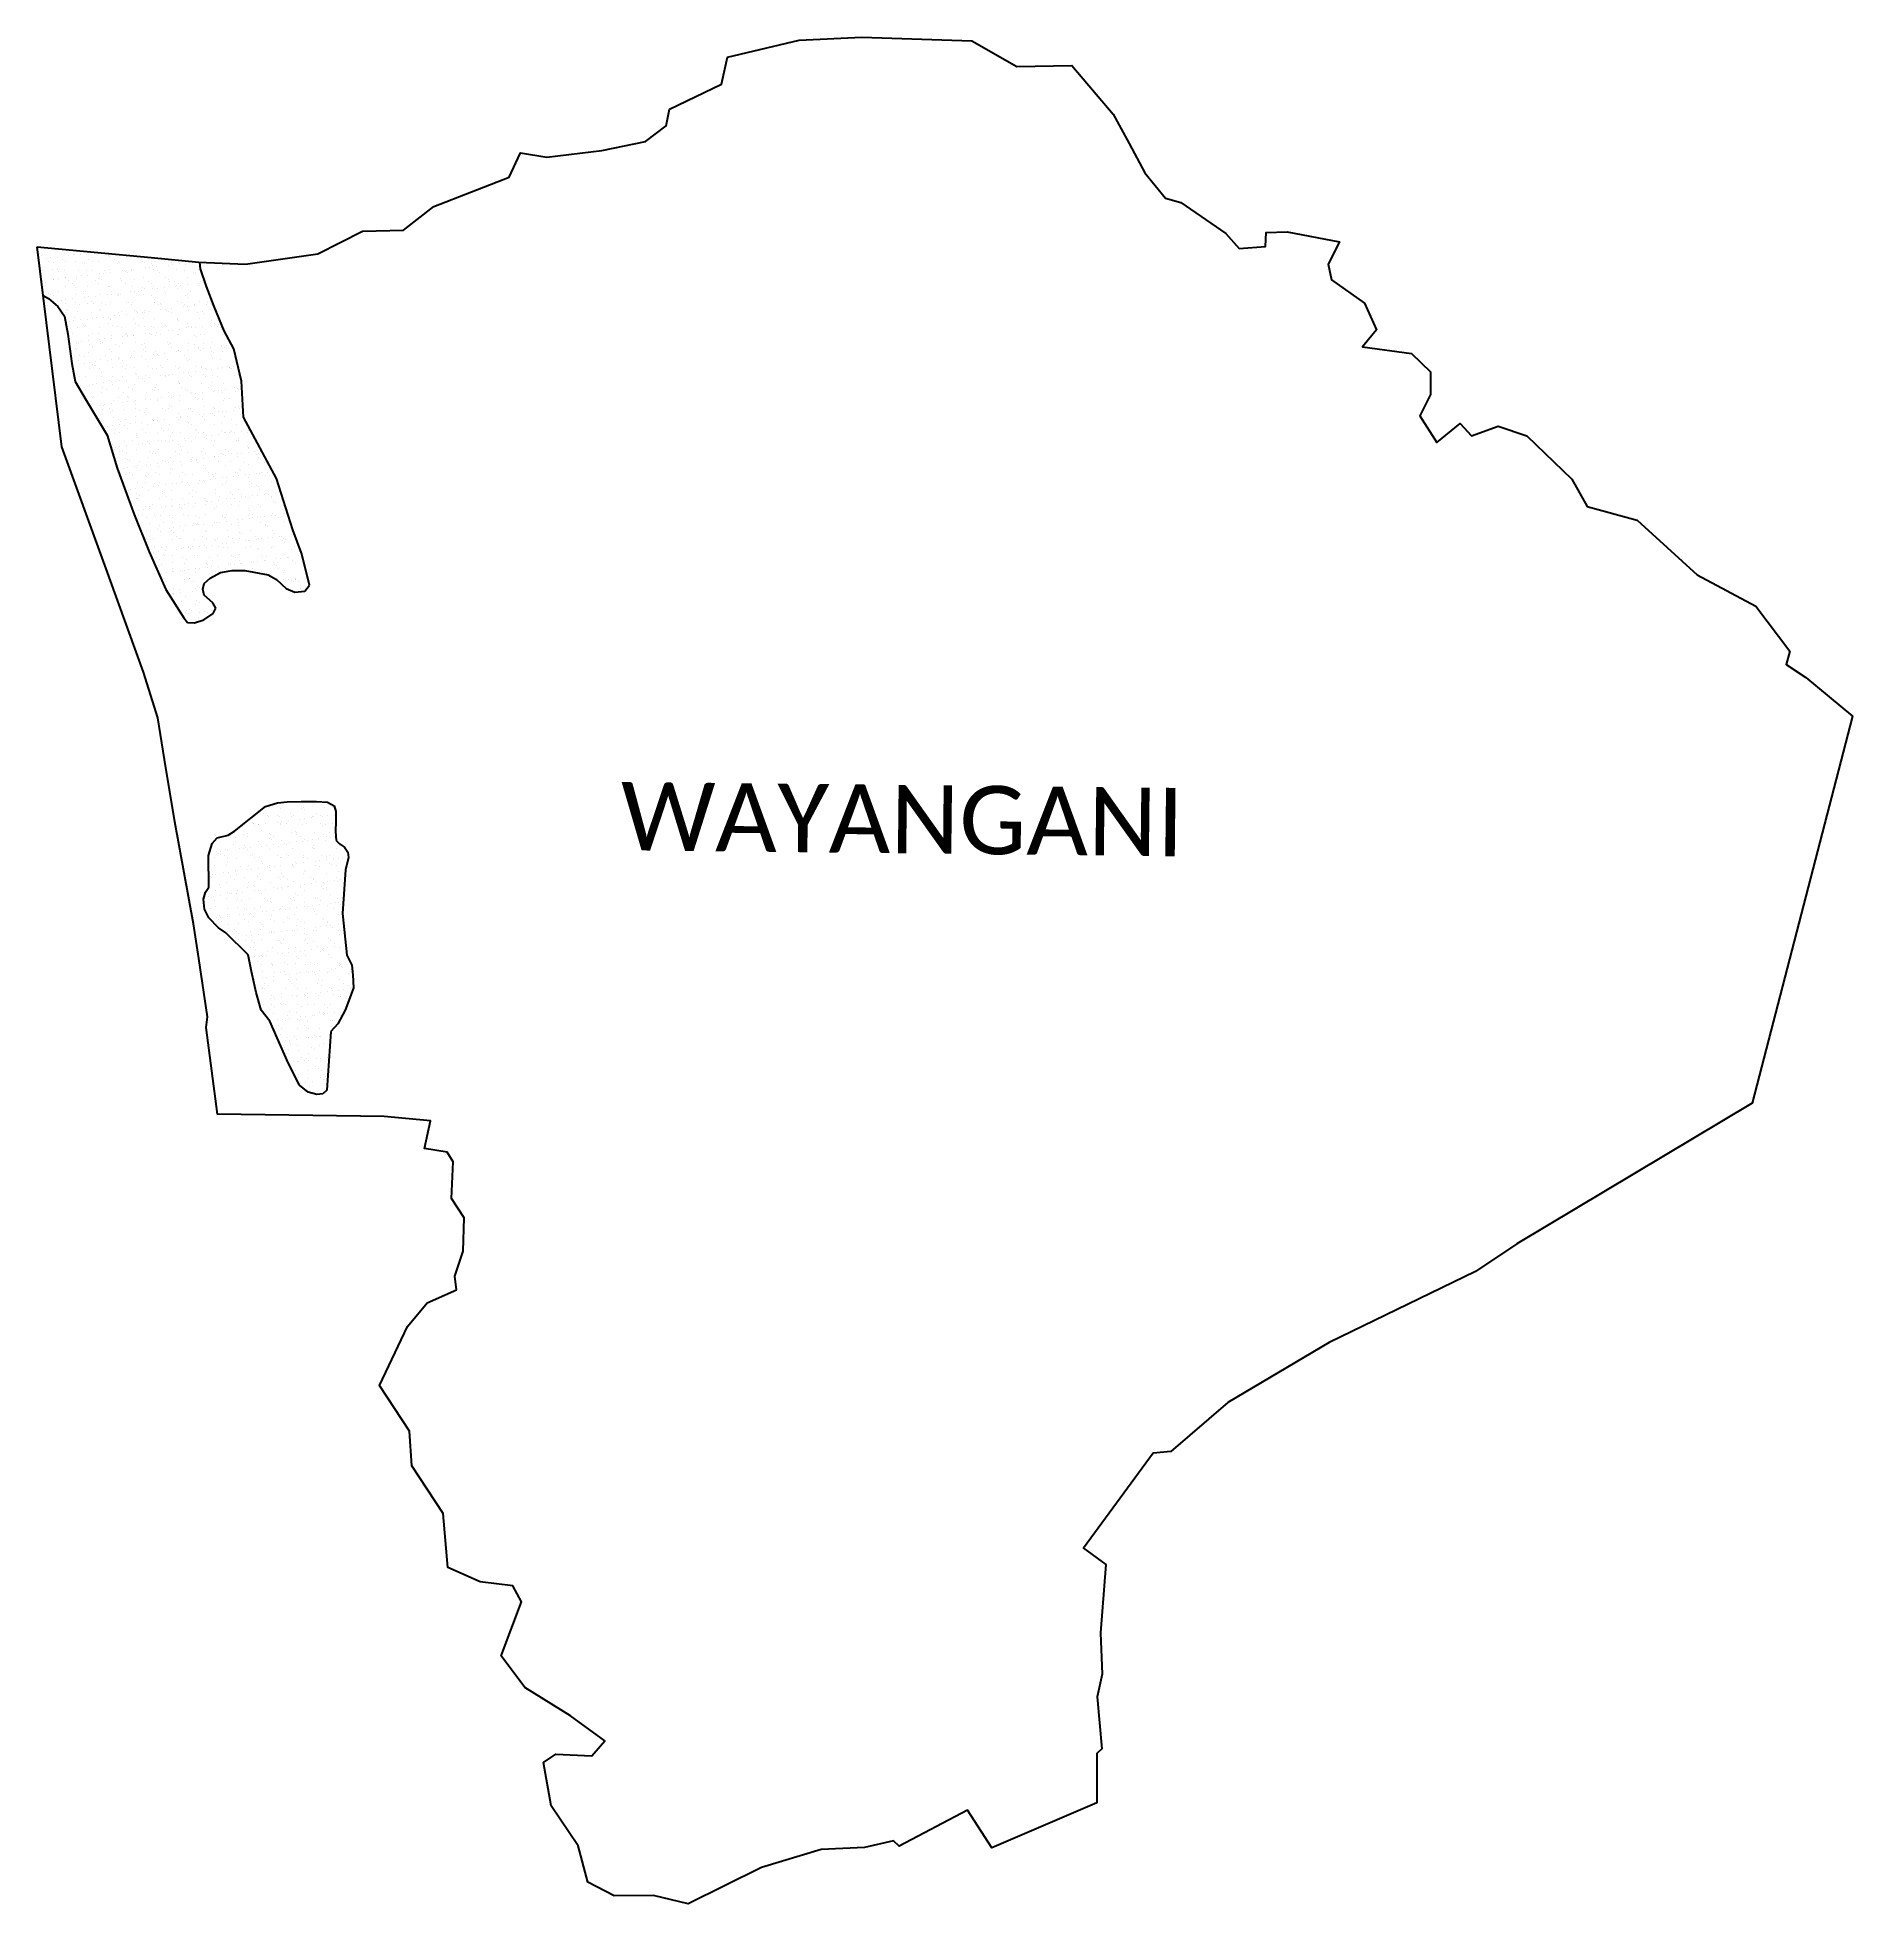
# Model space of a CAD drawing. Header units: metres. Extents: x 333536 to 337815, y 1785626 to 1790023.
import ezdxf

# ---------------------------------------------------------------- set-up
doc = ezdxf.new("R2010")
doc.units = ezdxf.units.M
doc.layers.add('SAND DUNES', color=42, linetype='Continuous')
doc.layers.add('VILLAGE NAME', color=250, linetype='Continuous')

msp = doc.modelspace()

# ---------------------------------------------------------------- texts
at = {"layer": 'VILLAGE NAME', "insert": (334911.8, 1788269), "char_height": 161.109, "attachment_point": 1, "rotation": 359.3742}
msp.add_mtext_dynamic_manual_height_columns('{\\fCalibri|b0|i0|c0|p34;WAYANGANI}', width=1589.786, gutter_width=805.5, heights=[0], dxfattribs=at)

# ---------------------------------------------------------------- linework, layer by layer
at = {"color": 3}
msp.add_lwpolyline([(333536.2, 1789530.1), (333804.2, 1789504.2), (333917.1, 1789493.2), (334027.1, 1789489), (334197.1, 1789512.9), (334302.3, 1789566.6), (334399.6, 1789569.1), (334470.7, 1789624.5), (334648.5, 1789694.2), (334674.8, 1789751.5), (334736.9, 1789740.9), (334866.5, 1789756.4), (334969.9, 1789778.3), (335018.1, 1789815.2), (335026, 1789853.9), (335149.1, 1789913), (335163.1, 1789976.9), (335331.6, 1790016.9), (335479.7, 1790023.4), (335738.5, 1790015.3), (335844.6, 1789954.7), (335974.5, 1789956.8), (336072.1, 1789842.2), (336109.3, 1789773), (336146.5, 1789703.7), (336194.8, 1789644.3), (336231.4, 1789634.1), (336337, 1789560.9), (336369, 1789526.1), (336430.9, 1789530.7), (336432.8, 1789563.2), (336482.2, 1789565), (336605.5, 1789541.4), (336578.4, 1789488.9), (336586.7, 1789451.9), (336664, 1789396.8), (336692.2, 1789333.9), (336659.6, 1789294.2), (336774.9, 1789278.4), (336819.8, 1789235), (336820, 1789181.7), (336794.6, 1789131.7), (336834.7, 1789068.4), (336890, 1789113.5), (336916.7, 1789084), (336979.3, 1789107), (337046.6, 1789084.6), (337152.9, 1788982.4), (337189.2, 1788918.2), (337306.5, 1788885.3), (337448, 1788757.1), (337586.7, 1788683), (337666.7, 1788576.6), (337657.9, 1788545.2), (337704.5, 1788514.9), (337814.7, 1788424.1), (337578.2, 1787511.5), (337023.3, 1787180.7), (336925.7, 1787114.9), (336581, 1786948.1), (336342.1, 1786806.4), (336207.6, 1786690.8), (336166.4, 1786686.7), (336001.9, 1786463), (336054.4, 1786424.6), (336041.8, 1786264.1), (336046, 1786166.6), (336034.4, 1786113), (336044.9, 1785990.5), (336033.1, 1785979.6), (336033, 1785863), (335785.8, 1785757.4), (335728.6, 1785846), (335567.1, 1785761.1), (335553.8, 1785773.4), (335486, 1785758.1), (335383.4, 1785753.1), (335243.3, 1785711), (335070.5, 1785625.5), (334988.6, 1785644.7), (334895.9, 1785643.7), (334833.8, 1785675.8), (334810.8, 1785761.5), (334747, 1785855.7), (334729.2, 1785958.3), (334758.3, 1785977.9), (334842.9, 1785973.5), (334874, 1786008.9), (334792.5, 1786068.2), (334685.6, 1786134.9), (334629.1, 1786209.8), (334677.6, 1786336.9), (334657.3, 1786374.4), (334579.7, 1786384), (334503.9, 1786417.4), (334493.1, 1786545.2), (334418.7, 1786657.6), (334413.3, 1786739.1), (334342.7, 1786846.2), (334409, 1786985.4), (334455.1, 1787041.6), (334523.9, 1787071.9), (334520.2, 1787104.1), (334539.5, 1787163.2), (334542.5, 1787241.3), (334512.5, 1787287.3), (334516.3, 1787373.5), (334501.9, 1787396.4), (334448.9, 1787404.7), (334462.6, 1787470.5), (334353.8, 1787480.5), (333960.7, 1787486), (333934.5, 1787690.3), (333937.6, 1787715.2), (333916.9, 1787852.7), (333904.5, 1787934.4), (333860.7, 1788175), (333835.7, 1788321.5), (333820.4, 1788419.8), (333786.7, 1788527.8), (333698.5, 1788771), (333594.2, 1789058.5), (333536.2, 1789530.1)], dxfattribs=at)
at = {"layer": 'SAND DUNES', "linetype": 'Continuous'}
for p, q in [((333541.9, 1789513.7), (333541.9, 1789513.7)), ((333545.6, 1789510.3), (333545.6, 1789510.3)), ((333547.9, 1789512.5), (333547.9, 1789512.5)), ((333555.1, 1789525.5), (333555.1, 1789525.5)), ((333567.3, 1789503.7), (333567.3, 1789503.7)), ((333583.5, 1789505.7), (333583.5, 1789505.7)), ((333600.3, 1789512.9), (333600.3, 1789512.9)), ((333610.7, 1789509.2), (333610.7, 1789509.2)), ((333621.2, 1789510.5), (333621.2, 1789510.5)), ((333623.1, 1789511.5), (333623.1, 1789511.5)), ((333637.4, 1789512.5), (333637.4, 1789512.5)), ((333651.4, 1789512.4), (333651.4, 1789512.4)), ((333664.6, 1789516), (333664.6, 1789516)), ((333703.2, 1789510.3), (333703.2, 1789510.3)), ((333706.8, 1789506.9), (333706.8, 1789506.9)), ((333540.7, 1789494.8), (333540.7, 1789494.8)), ((333548.9, 1789474), (333548.9, 1789474)), ((333556.9, 1789502.4), (333556.9, 1789502.4)), ((333562.9, 1789494.2), (333562.9, 1789494.2)), ((333571, 1789475.3), (333571, 1789475.3)), ((333573.2, 1789492.4), (333573.2, 1789492.4)), ((333582.7, 1789475.9), (333582.7, 1789475.9)), ((333586.4, 1789472.5), (333586.4, 1789472.5)), ((333594.6, 1789500), (333594.6, 1789500)), ((333601.3, 1789474.4), (333601.3, 1789474.4)), ((333603, 1789494.6), (333603, 1789494.6)), ((333627.2, 1789494), (333627.2, 1789494)), ((333628.9, 1789459.7), (333628.9, 1789459.7)), ((333633.2, 1789475.1), (333633.2, 1789475.1)), ((333639.3, 1789461), (333639.3, 1789461)), ((333642.9, 1789493.1), (333642.9, 1789493.1)), ((333646.6, 1789489.7), (333646.6, 1789489.7)), ((333652.5, 1789473.8), (333652.5, 1789473.8)), ((333655.6, 1789463.1), (333655.6, 1789463.1)), ((333656.9, 1789499.8), (333656.9, 1789499.8)), ((333663.9, 1789473.7), (333663.9, 1789473.7)), ((333665.3, 1789494.4), (333665.3, 1789494.4)), ((333679.5, 1789494.4), (333679.5, 1789494.4)), ((333682.8, 1789466.5), (333682.8, 1789466.5)), ((333693.2, 1789467.8), (333693.2, 1789467.8)), ((333695.5, 1789474.8), (333695.5, 1789474.8)), ((333706.5, 1789475.5), (333706.5, 1789475.5)), ((333709.5, 1789469.9), (333709.5, 1789469.9)), ((333719.2, 1789499.5), (333719.2, 1789499.5)), ((333724.1, 1789490.9), (333724.1, 1789490.9)), ((333727.6, 1789494.1), (333727.6, 1789494.1)), ((333730.7, 1789493.9), (333730.7, 1789493.9)), ((333736.6, 1789473.3), (333736.6, 1789473.3)), ((333743.9, 1789472.5), (333743.9, 1789472.5)), ((333747.1, 1789474.6), (333747.1, 1789474.6)), ((333747.6, 1789469.1), (333747.6, 1789469.1)), ((333757.8, 1789474.6), (333757.8, 1789474.6)), ((333758.8, 1789475.9), (333758.8, 1789475.9)), ((333763.3, 1789476.7), (333763.3, 1789476.7)), ((333781.4, 1789499.3), (333781.4, 1789499.3)), ((333784.7, 1789495.5), (333784.7, 1789495.5)), ((333789.8, 1789493.9), (333789.8, 1789493.9)), ((333790.5, 1789480.1), (333790.5, 1789480.1)), ((333800.9, 1789481.4), (333800.9, 1789481.4)), ((333804.2, 1789489.8), (333804.2, 1789489.8)), ((333807.8, 1789486.4), (333807.8, 1789486.4)), ((333810, 1789475.3), (333810, 1789475.3)), ((333817.2, 1789483.4), (333817.2, 1789483.4)), ((333820.1, 1789474.4), (333820.1, 1789474.4)), ((333825.1, 1789470.3), (333825.1, 1789470.3)), ((333837.1, 1789495.9), (333837.1, 1789495.9)), ((333843.7, 1789499.1), (333843.7, 1789499.1)), ((333844.4, 1789486.9), (333844.4, 1789486.9)), ((333852.1, 1789493.7), (333852.1, 1789493.7)), ((333854.8, 1789488.2), (333854.8, 1789488.2)), ((333864, 1789477), (333864, 1789477)), ((333871.1, 1789490.2), (333871.1, 1789490.2)), ((333882.4, 1789474.1), (333882.4, 1789474.1)), ((333885.4, 1789487.5), (333885.4, 1789487.5)), ((333888.2, 1789495.4), (333888.2, 1789495.4)), ((333898.3, 1789493.7), (333898.3, 1789493.7)), ((333905.2, 1789469.2), (333905.2, 1789469.2)), ((333908.8, 1789465.8), (333908.8, 1789465.8)), ((333914.4, 1789493.4), (333914.4, 1789493.4)), ((333916.4, 1789477.4), (333916.4, 1789477.4)), ((333547.8, 1789449.5), (333547.8, 1789449.5)), ((333548.2, 1789450.1), (333548.2, 1789450.1)), ((333550, 1789435.4), (333550, 1789435.4)), ((333556.6, 1789444.6), (333556.6, 1789444.6)), ((333563.3, 1789420.9), (333563.3, 1789420.9)), ((333567, 1789417.5), (333567, 1789417.5)), ((333574.2, 1789453.8), (333574.2, 1789453.8)), ((333575, 1789452.9), (333575, 1789452.9)), ((333575.3, 1789415.3), (333575.3, 1789415.3)), ((333585.4, 1789454.2), (333585.4, 1789454.2)), ((333586.8, 1789425.1), (333586.8, 1789425.1)), ((333601.7, 1789456.3), (333601.7, 1789456.3)), ((333602.3, 1789435.8), (333602.3, 1789435.8)), ((333603.7, 1789456.4), (333603.7, 1789456.4)), ((333610.5, 1789449.8), (333610.5, 1789449.8)), ((333618.9, 1789444.4), (333618.9, 1789444.4)), ((333623.5, 1789438.1), (333623.5, 1789438.1)), ((333627.2, 1789434.7), (333627.2, 1789434.7)), ((333628.2, 1789455.5), (333628.2, 1789455.5)), ((333629.3, 1789416.9), (333629.3, 1789416.9)), ((333644.5, 1789418.7), (333644.5, 1789418.7)), ((333649.1, 1789424.9), (333649.1, 1789424.9)), ((333653.5, 1789435.3), (333653.5, 1789435.3)), ((333672.7, 1789449.6), (333672.7, 1789449.6)), ((333680.6, 1789455.8), (333680.6, 1789455.8)), ((333681.1, 1789444.2), (333681.1, 1789444.2)), ((333681.6, 1789417.3), (333681.6, 1789417.3)), ((333683.7, 1789455.3), (333683.7, 1789455.3)), ((333687.4, 1789451.9), (333687.4, 1789451.9)), ((333700.9, 1789417.1), (333700.9, 1789417.1)), ((333704.7, 1789435.9), (333704.7, 1789435.9)), ((333707.5, 1789436.9), (333707.5, 1789436.9)), ((333711.4, 1789424.7), (333711.4, 1789424.7)), ((333711.4, 1789418.4), (333711.4, 1789418.4)), ((333724.5, 1789417.5), (333724.5, 1789417.5)), ((333727.6, 1789420.4), (333727.6, 1789420.4)), ((333731.8, 1789455.3), (333731.8, 1789455.3)), ((333732.8, 1789416.8), (333732.8, 1789416.8)), ((333735, 1789449.4), (333735, 1789449.4)), ((333743.4, 1789444), (333743.4, 1789444)), ((333754.8, 1789423.8), (333754.8, 1789423.8)), ((333759.9, 1789437.3), (333759.9, 1789437.3)), ((333764.9, 1789453.1), (333764.9, 1789453.1)), ((333765.2, 1789425.2), (333765.2, 1789425.2)), ((333773.7, 1789424.4), (333773.7, 1789424.4)), ((333781.5, 1789427.2), (333781.5, 1789427.2)), ((333784.7, 1789434.7), (333784.7, 1789434.7)), ((333785.8, 1789457), (333785.8, 1789457)), ((333786.8, 1789418.4), (333786.8, 1789418.4)), ((333788.4, 1789431.3), (333788.4, 1789431.3)), ((333797.3, 1789449.1), (333797.3, 1789449.1)), ((333805.7, 1789443.7), (333805.7, 1789443.7)), ((333805.7, 1789415.3), (333805.7, 1789415.3)), ((333808.7, 1789430.6), (333808.7, 1789430.6)), ((333811, 1789436.8), (333811, 1789436.8)), ((333819.1, 1789431.9), (333819.1, 1789431.9)), ((333835.4, 1789434), (333835.4, 1789434)), ((333836, 1789424.2), (333836, 1789424.2)), ((333838.1, 1789457.3), (333838.1, 1789457.3)), ((333839.2, 1789418.8), (333839.2, 1789418.8)), ((333844.9, 1789452), (333844.9, 1789452)), ((333848.6, 1789448.6), (333848.6, 1789448.6)), ((333859.6, 1789448.9), (333859.6, 1789448.9)), ((333862.6, 1789437.4), (333862.6, 1789437.4)), ((333865.1, 1789438.4), (333865.1, 1789438.4)), ((333865.9, 1789432.5), (333865.9, 1789432.5)), ((333868, 1789443.5), (333868, 1789443.5)), ((333873, 1789438.7), (333873, 1789438.7)), ((333889.2, 1789440.8), (333889.2, 1789440.8)), ((333889.3, 1789456.8), (333889.3, 1789456.8)), ((333890.3, 1789418.3), (333890.3, 1789418.3)), ((333898.3, 1789424), (333898.3, 1789424)), ((333916.4, 1789444.2), (333916.4, 1789444.2)), ((333917.4, 1789438.8), (333917.4, 1789438.8)), ((333921.9, 1789448.7), (333921.9, 1789448.7)), ((333926.1, 1789449.7), (333926.1, 1789449.7)), ((333926.9, 1789445.5), (333926.9, 1789445.5)), ((333930.3, 1789443.3), (333930.3, 1789443.3)), ((333584.3, 1789401.4), (333584.3, 1789401.4)), ((333593.2, 1789403.5), (333593.2, 1789403.5)), ((333602.7, 1789375), (333602.7, 1789375)), ((333603.4, 1789397.3), (333603.4, 1789397.3)), ((333603.6, 1789404.8), (333603.6, 1789404.8)), ((333604.1, 1789383.1), (333604.1, 1789383.1)), ((333607.7, 1789379.7), (333607.7, 1789379.7)), ((333619.9, 1789406.8), (333619.9, 1789406.8)), ((333626.3, 1789399.7), (333626.3, 1789399.7)), ((333630.3, 1789378.4), (333630.3, 1789378.4)), ((333634.7, 1789394.2), (333634.7, 1789394.2)), ((333647.1, 1789410.3), (333647.1, 1789410.3)), ((333654.6, 1789396.7), (333654.6, 1789396.7)), ((333657.5, 1789411.6), (333657.5, 1789411.6)), ((333664.3, 1789400.3), (333664.3, 1789400.3)), ((333665, 1789374.7), (333665, 1789374.7)), ((333668, 1789396.9), (333668, 1789396.9)), ((333673.8, 1789413.6), (333673.8, 1789413.6)), ((333682.7, 1789378.8), (333682.7, 1789378.8)), ((333685.3, 1789380.9), (333685.3, 1789380.9)), ((333688.6, 1789399.4), (333688.6, 1789399.4)), ((333697, 1789394), (333697, 1789394)), ((333708.6, 1789398.4), (333708.6, 1789398.4)), ((333727.3, 1789374.5), (333727.3, 1789374.5)), ((333728.2, 1789414.1), (333728.2, 1789414.1)), ((333733.8, 1789378.2), (333733.8, 1789378.2)), ((333745.5, 1789398.1), (333745.5, 1789398.1)), ((333750.9, 1789399.2), (333750.9, 1789399.2)), ((333759.3, 1789393.8), (333759.3, 1789393.8)), ((333760.9, 1789398.8), (333760.9, 1789398.8)), ((333765.3, 1789379.7), (333765.3, 1789379.7)), ((333769, 1789376.3), (333769, 1789376.3)), ((333773, 1789374.4), (333773, 1789374.4)), ((333783.4, 1789375.7), (333783.4, 1789375.7)), ((333787.9, 1789379.9), (333787.9, 1789379.9)), ((333789.6, 1789374.3), (333789.6, 1789374.3)), ((333799.7, 1789377.7), (333799.7, 1789377.7)), ((333812.1, 1789398.2), (333812.1, 1789398.2)), ((333813.2, 1789399), (333813.2, 1789399)), ((333821.6, 1789393.5), (333821.6, 1789393.5)), ((333825.5, 1789397), (333825.5, 1789397)), ((333826.9, 1789381.2), (333826.9, 1789381.2)), ((333829.2, 1789393.6), (333829.2, 1789393.6)), ((333837.3, 1789382.5), (333837.3, 1789382.5)), ((333840.2, 1789380.3), (333840.2, 1789380.3)), ((333846.5, 1789377.5), (333846.5, 1789377.5)), ((333851.8, 1789374), (333851.8, 1789374)), ((333853.5, 1789384.5), (333853.5, 1789384.5)), ((333866.1, 1789399.9), (333866.1, 1789399.9)), ((333875.5, 1789398.7), (333875.5, 1789398.7)), ((333880.7, 1789388), (333880.7, 1789388)), ((333883.9, 1789393.3), (333883.9, 1789393.3)), ((333885.7, 1789414.2), (333885.7, 1789414.2)), ((333889.4, 1789410.8), (333889.4, 1789410.8)), ((333891.1, 1789389.3), (333891.1, 1789389.3)), ((333891.4, 1789379.7), (333891.4, 1789379.7)), ((333906.7, 1789394.7), (333906.7, 1789394.7)), ((333907.4, 1789391.3), (333907.4, 1789391.3)), ((333914.1, 1789373.8), (333914.1, 1789373.8)), ((333918.5, 1789400.3), (333918.5, 1789400.3)), ((333926.5, 1789376.4), (333926.5, 1789376.4)), ((333930.2, 1789373), (333930.2, 1789373)), ((333934.6, 1789394.8), (333934.6, 1789394.8)), ((333937.8, 1789398.5), (333937.8, 1789398.5)), ((333945, 1789396.1), (333945, 1789396.1)), ((333945.4, 1789381.4), (333945.4, 1789381.4)), ((333946.2, 1789393.1), (333946.2, 1789393.1)), ((333604.4, 1789358.7), (333604.4, 1789358.7)), ((333611.4, 1789354), (333611.4, 1789354)), ((333621.8, 1789355.3), (333621.8, 1789355.3)), ((333625, 1789363.6), (333625, 1789363.6)), ((333631.4, 1789339.8), (333631.4, 1789339.8)), ((333638, 1789357.4), (333638, 1789357.4)), ((333642.2, 1789349.5), (333642.2, 1789349.5)), ((333644.9, 1789345.3), (333644.9, 1789345.3)), ((333648.5, 1789341.9), (333648.5, 1789341.9)), ((333650.6, 1789344.1), (333650.6, 1789344.1)), ((333655.6, 1789358.2), (333655.6, 1789358.2)), ((333665.2, 1789360.8), (333665.2, 1789360.8)), ((333675.6, 1789362.1), (333675.6, 1789362.1)), ((333683.7, 1789340.2), (333683.7, 1789340.2)), ((333691.9, 1789364.2), (333691.9, 1789364.2)), ((333704.5, 1789349.3), (333704.5, 1789349.3)), ((333705.1, 1789362.5), (333705.1, 1789362.5)), ((333708.7, 1789359.1), (333708.7, 1789359.1)), ((333709.6, 1789359.9), (333709.6, 1789359.9)), ((333712.9, 1789343.8), (333712.9, 1789343.8)), ((333719.1, 1789367.6), (333719.1, 1789367.6)), ((333726, 1789343.1), (333726, 1789343.1)), ((333729.5, 1789368.9), (333729.5, 1789368.9)), ((333734.9, 1789339.7), (333734.9, 1789339.7)), ((333745.8, 1789371), (333745.8, 1789371)), ((333762, 1789360.2), (333762, 1789360.2)), ((333766.8, 1789349), (333766.8, 1789349)), ((333775.2, 1789343.6), (333775.2, 1789343.6)), ((333786.3, 1789360.3), (333786.3, 1789360.3)), ((333788.9, 1789341.3), (333788.9, 1789341.3)), ((333806.1, 1789341.9), (333806.1, 1789341.9)), ((333809.7, 1789338.5), (333809.7, 1789338.5)), ((333813.1, 1789359.7), (333813.1, 1789359.7)), ((333817.8, 1789328.3), (333817.8, 1789328.3)), ((333829.1, 1789348.8), (333829.1, 1789348.8)), ((333837.5, 1789343.4), (333837.5, 1789343.4)), ((333841.3, 1789341.7), (333841.3, 1789341.7)), ((333845, 1789331.7), (333845, 1789331.7)), ((333855.4, 1789333), (333855.4, 1789333)), ((333866.3, 1789359.2), (333866.3, 1789359.2)), ((333867.2, 1789361.3), (333867.2, 1789361.3)), ((333870, 1789355.8), (333870, 1789355.8)), ((333871.7, 1789335.1), (333871.7, 1789335.1)), ((333887.3, 1789339.7), (333887.3, 1789339.7)), ((333891.3, 1789348.6), (333891.3, 1789348.6)), ((333892.4, 1789341.2), (333892.4, 1789341.2)), ((333898.9, 1789338.5), (333898.9, 1789338.5)), ((333899.7, 1789343.1), (333899.7, 1789343.1)), ((333909.3, 1789339.8), (333909.3, 1789339.8)), ((333919.5, 1789361.7), (333919.5, 1789361.7)), ((333925.6, 1789341.9), (333925.6, 1789341.9)), ((333946.5, 1789342.8), (333946.5, 1789342.8)), ((333947.5, 1789356.9), (333947.5, 1789356.9)), ((333952.8, 1789345.3), (333952.8, 1789345.3)), ((333953.6, 1789348.3), (333953.6, 1789348.3)), ((333962, 1789342.9), (333962, 1789342.9)), ((333963.2, 1789346.6), (333963.2, 1789346.6)), ((333967.3, 1789338.6), (333967.3, 1789338.6)), ((333971, 1789335.2), (333971, 1789335.2)), ((333618.6, 1789324.8), (333618.6, 1789324.8)), ((333625.4, 1789290.3), (333625.4, 1789290.3)), ((333629.1, 1789286.9), (333629.1, 1789286.9)), ((333629.5, 1789304.6), (333629.5, 1789304.6)), ((333632.4, 1789301.3), (333632.4, 1789301.3)), ((333639.9, 1789305.9), (333639.9, 1789305.9)), ((333656.2, 1789307.9), (333656.2, 1789307.9)), ((333656.6, 1789319.7), (333656.6, 1789319.7)), ((333658.1, 1789299.3), (333658.1, 1789299.3)), ((333665.8, 1789325.9), (333665.8, 1789325.9)), ((333666.5, 1789293.9), (333666.5, 1789293.9)), ((333680.9, 1789324.6), (333680.9, 1789324.6)), ((333683.4, 1789311.3), (333683.4, 1789311.3)), ((333684.8, 1789301.7), (333684.8, 1789301.7)), ((333685.6, 1789307.5), (333685.6, 1789307.5)), ((333689.3, 1789304.1), (333689.3, 1789304.1)), ((333693.8, 1789312.7), (333693.8, 1789312.7)), ((333706.6, 1789288.1), (333706.6, 1789288.1)), ((333710.1, 1789314.7), (333710.1, 1789314.7)), ((333710.7, 1789321.3), (333710.7, 1789321.3)), ((333720.4, 1789299.1), (333720.4, 1789299.1)), ((333728.8, 1789293.7), (333728.8, 1789293.7)), ((333735.9, 1789301.1), (333735.9, 1789301.1)), ((333737.3, 1789318.1), (333737.3, 1789318.1)), ((333743.2, 1789324.3), (333743.2, 1789324.3)), ((333745.9, 1789324.7), (333745.9, 1789324.7)), ((333747.7, 1789319.4), (333747.7, 1789319.4)), ((333749.5, 1789321.3), (333749.5, 1789321.3)), ((333763, 1789321.7), (333763, 1789321.7)), ((333764, 1789321.5), (333764, 1789321.5)), ((333764.1, 1789283.1), (333764.1, 1789283.1)), ((333766.8, 1789305.3), (333766.8, 1789305.3)), ((333782.7, 1789298.9), (333782.7, 1789298.9)), ((333786.6, 1789286.9), (333786.6, 1789286.9)), ((333790, 1789302.8), (333790, 1789302.8)), ((333790.3, 1789283.5), (333790.3, 1789283.5)), ((333791.1, 1789324.9), (333791.1, 1789324.9)), ((333791.1, 1789293.4), (333791.1, 1789293.4)), ((333801.6, 1789326.2), (333801.6, 1789326.2)), ((333805.4, 1789324.1), (333805.4, 1789324.1)), ((333814.2, 1789321.2), (333814.2, 1789321.2)), ((333827.1, 1789322.5), (333827.1, 1789322.5)), ((333842.3, 1789303.2), (333842.3, 1789303.2)), ((333844.9, 1789298.6), (333844.9, 1789298.6)), ((333846.9, 1789304.2), (333846.9, 1789304.2)), ((333850.5, 1789300.8), (333850.5, 1789300.8)), ((333853.3, 1789293.2), (333853.3, 1789293.2)), ((333867.7, 1789323.9), (333867.7, 1789323.9)), ((333867.8, 1789284.7), (333867.8, 1789284.7)), ((333868.2, 1789322.8), (333868.2, 1789322.8)), ((333869.3, 1789284.3), (333869.3, 1789284.3)), ((333873.6, 1789283.6), (333873.6, 1789283.6)), ((333889.9, 1789285.6), (333889.9, 1789285.6)), ((333893.5, 1789302.6), (333893.5, 1789302.6)), ((333907.1, 1789321.4), (333907.1, 1789321.4)), ((333907.2, 1789298.4), (333907.2, 1789298.4)), ((333910.7, 1789318), (333910.7, 1789318)), ((333915.6, 1789293), (333915.6, 1789293)), ((333917.1, 1789289), (333917.1, 1789289)), ((333920.6, 1789323.2), (333920.6, 1789323.2)), ((333921.6, 1789284.6), (333921.6, 1789284.6)), ((333927.5, 1789290.4), (333927.5, 1789290.4)), ((333928.1, 1789301.9), (333928.1, 1789301.9)), ((333930, 1789323.6), (333930, 1789323.6)), ((333943.7, 1789292.4), (333943.7, 1789292.4)), ((333947.5, 1789304.3), (333947.5, 1789304.3)), ((333947.9, 1789283.6), (333947.9, 1789283.6)), ((333969.5, 1789298.2), (333969.5, 1789298.2)), ((333970.9, 1789295.8), (333970.9, 1789295.8)), ((333971.7, 1789322.7), (333971.7, 1789322.7)), ((333972.8, 1789284.1), (333972.8, 1789284.1)), ((333977.9, 1789292.7), (333977.9, 1789292.7)), ((333981.4, 1789297.2), (333981.4, 1789297.2)), ((333620.1, 1789244), (333620.1, 1789244)), ((333620.5, 1789251.7), (333620.5, 1789251.7)), ((333633.5, 1789262.7), (333633.5, 1789262.7)), ((333634.5, 1789274.6), (333634.5, 1789274.6)), ((333646.4, 1789270.8), (333646.4, 1789270.8)), ((333647.7, 1789255.1), (333647.7, 1789255.1)), ((333657.7, 1789281.1), (333657.7, 1789281.1)), ((333658.1, 1789256.4), (333658.1, 1789256.4)), ((333658.7, 1789242.6), (333658.7, 1789242.6)), ((333666.2, 1789252.5), (333666.2, 1789252.5)), ((333669.9, 1789249.1), (333669.9, 1789249.1)), ((333674, 1789249.2), (333674, 1789249.2)), ((333674.4, 1789258.5), (333674.4, 1789258.5)), ((333682.4, 1789243.7), (333682.4, 1789243.7)), ((333685.8, 1789263.1), (333685.8, 1789263.1)), ((333696.7, 1789274.4), (333696.7, 1789274.4)), ((333701.6, 1789261.9), (333701.6, 1789261.9)), ((333711.7, 1789282.8), (333711.7, 1789282.8)), ((333712, 1789263.2), (333712, 1789263.2)), ((333712.8, 1789244.2), (333712.8, 1789244.2)), ((333726.4, 1789269.7), (333726.4, 1789269.7)), ((333728.3, 1789265.3), (333728.3, 1789265.3)), ((333730.1, 1789266.3), (333730.1, 1789266.3)), ((333736.2, 1789248.9), (333736.2, 1789248.9)), ((333737, 1789262.6), (333737, 1789262.6)), ((333744.7, 1789243.5), (333744.7, 1789243.5)), ((333747.4, 1789250.3), (333747.4, 1789250.3)), ((333755.4, 1789268.7), (333755.4, 1789268.7)), ((333759, 1789274.2), (333759, 1789274.2)), ((333765.1, 1789244.6), (333765.1, 1789244.6)), ((333765.9, 1789270), (333765.9, 1789270)), ((333782.1, 1789272), (333782.1, 1789272)), ((333791, 1789264.2), (333791, 1789264.2)), ((333798.5, 1789248.7), (333798.5, 1789248.7)), ((333806.9, 1789243.3), (333806.9, 1789243.3)), ((333807.6, 1789267.5), (333807.6, 1789267.5)), ((333809.3, 1789275.5), (333809.3, 1789275.5)), ((333815.2, 1789282.6), (333815.2, 1789282.6)), ((333816.3, 1789244.1), (333816.3, 1789244.1)), ((333819.7, 1789276.8), (333819.7, 1789276.8)), ((333821.3, 1789273.9), (333821.3, 1789273.9)), ((333827.4, 1789249.1), (333827.4, 1789249.1)), ((333831.1, 1789245.7), (333831.1, 1789245.7)), ((333836, 1789278.8), (333836, 1789278.8)), ((333843.4, 1789264.6), (333843.4, 1789264.6)), ((333860.8, 1789248.5), (333860.8, 1789248.5)), ((333863.2, 1789282.3), (333863.2, 1789282.3)), ((333869.2, 1789243), (333869.2, 1789243)), ((333870.3, 1789245.7), (333870.3, 1789245.7)), ((333883.6, 1789273.7), (333883.6, 1789273.7)), ((333887.6, 1789266.4), (333887.6, 1789266.4)), ((333891.3, 1789263), (333891.3, 1789263)), ((333894.5, 1789264.1), (333894.5, 1789264.1)), ((333908.6, 1789246.9), (333908.6, 1789246.9)), ((333922.7, 1789246.1), (333922.7, 1789246.1)), ((333923.1, 1789248.2), (333923.1, 1789248.2)), ((333931.5, 1789242.8), (333931.5, 1789242.8)), ((333935.2, 1789239.6), (333935.2, 1789239.6)), ((333945.6, 1789240.9), (333945.6, 1789240.9)), ((333945.9, 1789273.5), (333945.9, 1789273.5)), ((333948.6, 1789265.7), (333948.6, 1789265.7)), ((333951.5, 1789280.2), (333951.5, 1789280.2)), ((333961.9, 1789243), (333961.9, 1789243)), ((333968.8, 1789264.1), (333968.8, 1789264.1)), ((333973.8, 1789245.6), (333973.8, 1789245.6)), ((333985.4, 1789248), (333985.4, 1789248)), ((333988.6, 1789245.8), (333988.6, 1789245.8)), ((333989.1, 1789246.4), (333989.1, 1789246.4)), ((333992.3, 1789242.4), (333992.3, 1789242.4)), ((333993.8, 1789242.6), (333993.8, 1789242.6)), ((333999.5, 1789247.7), (333999.5, 1789247.7)), ((334000.9, 1789266.1), (334000.9, 1789266.1)), ((333627, 1789215.8), (333627, 1789215.8)), ((333634.5, 1789224.2), (333634.5, 1789224.2)), ((333638.7, 1789202.2), (333638.7, 1789202.2)), ((333646.8, 1789197.5), (333646.8, 1789197.5)), ((333650.3, 1789224.5), (333650.3, 1789224.5)), ((333659.8, 1789204), (333659.8, 1789204)), ((333665.9, 1789205.6), (333665.9, 1789205.6)), ((333676.3, 1789207), (333676.3, 1789207)), ((333686.9, 1789224.6), (333686.9, 1789224.6)), ((333687.2, 1789233.1), (333687.2, 1789233.1)), ((333689.8, 1789199), (333689.8, 1789199)), ((333692.5, 1789209), (333692.5, 1789209)), ((333707, 1789214.7), (333707, 1789214.7)), ((333710.7, 1789211.3), (333710.7, 1789211.3)), ((333712.6, 1789224.2), (333712.6, 1789224.2)), ((333713.8, 1789205.7), (333713.8, 1789205.7)), ((333719.7, 1789212.4), (333719.7, 1789212.4)), ((333728, 1789195.3), (333728, 1789195.3)), ((333730.1, 1789213.7), (333730.1, 1789213.7)), ((333738, 1789224.1), (333738, 1789224.1)), ((333746.4, 1789215.8), (333746.4, 1789215.8)), ((333752.1, 1789198.7), (333752.1, 1789198.7)), ((333766.2, 1789206.1), (333766.2, 1789206.1)), ((333767.2, 1789231.9), (333767.2, 1789231.9)), ((333770.9, 1789228.5), (333770.9, 1789228.5)), ((333773.6, 1789219.2), (333773.6, 1789219.2)), ((333774.9, 1789224), (333774.9, 1789224)), ((333784, 1789220.5), (333784, 1789220.5)), ((333788.2, 1789212.5), (333788.2, 1789212.5)), ((333792.1, 1789225.7), (333792.1, 1789225.7)), ((333800.3, 1789222.6), (333800.3, 1789222.6)), ((333814.4, 1789198.5), (333814.4, 1789198.5)), ((333817.3, 1789205.5), (333817.3, 1789205.5)), ((333827.5, 1789226), (333827.5, 1789226)), ((333837.2, 1789223.8), (333837.2, 1789223.8)), ((333837.9, 1789227.3), (333837.9, 1789227.3)), ((333844.4, 1789226.1), (333844.4, 1789226.1)), ((333848.4, 1789229.7), (333848.4, 1789229.7)), ((333854.2, 1789229.4), (333854.2, 1789229.4)), ((333868.2, 1789211.4), (333868.2, 1789211.4)), ((333871.4, 1789207.2), (333871.4, 1789207.2)), ((333871.9, 1789208), (333871.9, 1789208)), ((333876.7, 1789198.3), (333876.7, 1789198.3)), ((333881.4, 1789232.8), (333881.4, 1789232.8)), ((333891.8, 1789234.1), (333891.8, 1789234.1)), ((333895.6, 1789225.6), (333895.6, 1789225.6)), ((333899.5, 1789223.5), (333899.5, 1789223.5)), ((333908, 1789236.2), (333908, 1789236.2)), ((333923.7, 1789207.6), (333923.7, 1789207.6)), ((333928.4, 1789228.6), (333928.4, 1789228.6)), ((333932.1, 1789225.2), (333932.1, 1789225.2)), ((333939, 1789198.1), (333939, 1789198.1)), ((333949.4, 1789209.1), (333949.4, 1789209.1)), ((333949.6, 1789227.2), (333949.6, 1789227.2)), ((333961.8, 1789223.3), (333961.8, 1789223.3)), ((333974.9, 1789207), (333974.9, 1789207)), ((334001.3, 1789197.8), (334001.3, 1789197.8)), ((334002, 1789227.6), (334002, 1789227.6)), ((334007.3, 1789196.9), (334007.3, 1789196.9)), ((334009.6, 1789226.4), (334009.6, 1789226.4)), ((334017.7, 1789198.2), (334017.7, 1789198.2)), ((333650.4, 1789194.1), (333650.4, 1789194.1)), ((333660.8, 1789165.5), (333660.8, 1789165.5)), ((333666.2, 1789174.3), (333666.2, 1789174.3)), ((333667.7, 1789178), (333667.7, 1789178)), ((333684, 1789156.2), (333684, 1789156.2)), ((333687.5, 1789159.7), (333687.5, 1789159.7)), ((333687.9, 1789186), (333687.9, 1789186)), ((333691.2, 1789156.3), (333691.2, 1789156.3)), ((333694.4, 1789157.5), (333694.4, 1789157.5)), ((333698.2, 1789193.6), (333698.2, 1789193.6)), ((333710.7, 1789159.6), (333710.7, 1789159.6)), ((333714.9, 1789167.1), (333714.9, 1789167.1)), ((333728.5, 1789174.1), (333728.5, 1789174.1)), ((333737.9, 1789163), (333737.9, 1789163)), ((333739.1, 1789185.5), (333739.1, 1789185.5)), ((333747.8, 1789176.9), (333747.8, 1789176.9)), ((333748.3, 1789164.3), (333748.3, 1789164.3)), ((333751.4, 1789173.5), (333751.4, 1789173.5)), ((333760.5, 1789193.3), (333760.5, 1789193.3)), ((333764.6, 1789166.3), (333764.6, 1789166.3)), ((333767.2, 1789167.5), (333767.2, 1789167.5)), ((333768.7, 1789157.5), (333768.7, 1789157.5)), ((333790.8, 1789173.8), (333790.8, 1789173.8)), ((333791.8, 1789169.8), (333791.8, 1789169.8)), ((333793.1, 1789187.2), (333793.1, 1789187.2)), ((333802.2, 1789171.1), (333802.2, 1789171.1)), ((333808, 1789194.1), (333808, 1789194.1)), ((333811.7, 1789190.7), (333811.7, 1789190.7)), ((333818.4, 1789167), (333818.4, 1789167)), ((333818.5, 1789173.1), (333818.5, 1789173.1)), ((333822.8, 1789193.1), (333822.8, 1789193.1)), ((333829, 1789174.7), (333829, 1789174.7)), ((333845.5, 1789187.5), (333845.5, 1789187.5)), ((333845.6, 1789176.6), (333845.6, 1789176.6)), ((333848.8, 1789156.3), (333848.8, 1789156.3)), ((333852.4, 1789152.9), (333852.4, 1789152.9)), ((333853.1, 1789173.6), (333853.1, 1789173.6)), ((333856.1, 1789177.9), (333856.1, 1789177.9)), ((333872.3, 1789179.9), (333872.3, 1789179.9)), ((333872.4, 1789168.6), (333872.4, 1789168.6)), ((333885.1, 1789192.9), (333885.1, 1789192.9)), ((333889.2, 1789191.9), (333889.2, 1789191.9)), ((333896.6, 1789187), (333896.6, 1789187)), ((333899.5, 1789183.3), (333899.5, 1789183.3)), ((333909, 1789173.6), (333909, 1789173.6)), ((333909.9, 1789184.7), (333909.9, 1789184.7)), ((333912.7, 1789170.2), (333912.7, 1789170.2)), ((333915.3, 1789173.4), (333915.3, 1789173.4)), ((333924.8, 1789169), (333924.8, 1789169)), ((333926.2, 1789186.7), (333926.2, 1789186.7)), ((333930, 1789154.1), (333930, 1789154.1)), ((333947.4, 1789192.6), (333947.4, 1789192.6)), ((333950.6, 1789188.7), (333950.6, 1789188.7)), ((333953.4, 1789190.1), (333953.4, 1789190.1)), ((333963.8, 1789191.4), (333963.8, 1789191.4)), ((333969.2, 1789190.8), (333969.2, 1789190.8)), ((333972.9, 1789187.4), (333972.9, 1789187.4)), ((333975.9, 1789168.5), (333975.9, 1789168.5)), ((333977.6, 1789173.1), (333977.6, 1789173.1)), ((333980.1, 1789193.5), (333980.1, 1789193.5)), ((333990.2, 1789171.4), (333990.2, 1789171.4)), ((334003, 1789189), (334003, 1789189)), ((334009.7, 1789192.4), (334009.7, 1789192.4)), ((334010, 1789153), (334010, 1789153)), ((333682.1, 1789124.1), (333682.1, 1789124.1)), ((333689, 1789147.5), (333689, 1789147.5)), ((333690, 1789109), (333690, 1789109)), ((333705.7, 1789148.8), (333705.7, 1789148.8)), ((333708.5, 1789140.3), (333708.5, 1789140.3)), ((333712.6, 1789108), (333712.6, 1789108)), ((333714.1, 1789143.4), (333714.1, 1789143.4)), ((333715.9, 1789128.6), (333715.9, 1789128.6)), ((333728.3, 1789121.9), (333728.3, 1789121.9)), ((333728.9, 1789110.1), (333728.9, 1789110.1)), ((333732, 1789118.5), (333732, 1789118.5)), ((333740.1, 1789147), (333740.1, 1789147)), ((333741.2, 1789108.4), (333741.2, 1789108.4)), ((333744.4, 1789123.9), (333744.4, 1789123.9)), ((333756.1, 1789113.5), (333756.1, 1789113.5)), ((333766.5, 1789114.8), (333766.5, 1789114.8)), ((333768, 1789148.6), (333768, 1789148.6)), ((333768.3, 1789129), (333768.3, 1789129)), ((333776.4, 1789143.2), (333776.4, 1789143.2)), ((333782.8, 1789116.9), (333782.8, 1789116.9)), ((333788.6, 1789139.1), (333788.6, 1789139.1)), ((333792.2, 1789135.7), (333792.2, 1789135.7)), ((333794.2, 1789148.6), (333794.2, 1789148.6)), ((333795.2, 1789110.1), (333795.2, 1789110.1)), ((333806.7, 1789123.6), (333806.7, 1789123.6)), ((333809.5, 1789119.7), (333809.5, 1789119.7)), ((333809.9, 1789120.3), (333809.9, 1789120.3)), ((333819.4, 1789128.4), (333819.4, 1789128.4)), ((333820.4, 1789121.6), (333820.4, 1789121.6)), ((333830.3, 1789148.3), (333830.3, 1789148.3)), ((333836.6, 1789123.7), (333836.6, 1789123.7)), ((333838.7, 1789142.9), (333838.7, 1789142.9)), ((333846.5, 1789149), (333846.5, 1789149)), ((333847.6, 1789110.5), (333847.6, 1789110.5)), ((333863.8, 1789127.1), (333863.8, 1789127.1)), ((333868.9, 1789123.4), (333868.9, 1789123.4)), ((333869.8, 1789136.9), (333869.8, 1789136.9)), ((333873.4, 1789130.1), (333873.4, 1789130.1)), ((333874.2, 1789128.4), (333874.2, 1789128.4)), ((333889.6, 1789118.6), (333889.6, 1789118.6)), ((333890.5, 1789130.5), (333890.5, 1789130.5)), ((333892.6, 1789148.1), (333892.6, 1789148.1)), ((333893.2, 1789115.2), (333893.2, 1789115.2)), ((333897.7, 1789148.5), (333897.7, 1789148.5)), ((333898.7, 1789109.9), (333898.7, 1789109.9)), ((333901, 1789142.7), (333901, 1789142.7)), ((333917.7, 1789133.9), (333917.7, 1789133.9)), ((333925.8, 1789130.5), (333925.8, 1789130.5)), ((333928.1, 1789135.2), (333928.1, 1789135.2)), ((333931.2, 1789123.2), (333931.2, 1789123.2)), ((333944.4, 1789137.3), (333944.4, 1789137.3)), ((333949.8, 1789135.8), (333949.8, 1789135.8)), ((333951.7, 1789150.1), (333951.7, 1789150.1)), ((333952.7, 1789111.6), (333952.7, 1789111.6)), ((333953.4, 1789132.4), (333953.4, 1789132.4)), ((333954.8, 1789147.9), (333954.8, 1789147.9)), ((333963.2, 1789142.5), (333963.2, 1789142.5)), ((333970.8, 1789116.3), (333970.8, 1789116.3)), ((333971.6, 1789140.7), (333971.6, 1789140.7)), ((333977, 1789129.9), (333977, 1789129.9)), ((333982, 1789142), (333982, 1789142)), ((333993.5, 1789123), (333993.5, 1789123)), ((333998.2, 1789144), (333998.2, 1789144)), ((334004, 1789150.5), (334004, 1789150.5)), ((334005.1, 1789111.9), (334005.1, 1789111.9)), ((334013.7, 1789149.6), (334013.7, 1789149.6)), ((334017.1, 1789147.7), (334017.1, 1789147.7)), ((333702.2, 1789106.7), (333702.2, 1789106.7)), ((333708.9, 1789066.9), (333708.9, 1789066.9)), ((333712.6, 1789063.5), (333712.6, 1789063.5)), ((333717, 1789090.1), (333717, 1789090.1)), ((333721.6, 1789098.6), (333721.6, 1789098.6)), ((333730, 1789093.2), (333730, 1789093.2)), ((333742.2, 1789069.9), (333742.2, 1789069.9)), ((333749.3, 1789102.5), (333749.3, 1789102.5)), ((333760.2, 1789073.7), (333760.2, 1789073.7)), ((333769.1, 1789084.1), (333769.1, 1789084.1)), ((333769.3, 1789090.4), (333769.3, 1789090.4)), ((333772.8, 1789080.7), (333772.8, 1789080.7)), ((333774.2, 1789064.1), (333774.2, 1789064.1)), ((333783.9, 1789098.4), (333783.9, 1789098.4)), ((333784.6, 1789065.4), (333784.6, 1789065.4)), ((333790.1, 1789064.7), (333790.1, 1789064.7)), ((333792.3, 1789093), (333792.3, 1789093)), ((333796.2, 1789071.5), (333796.2, 1789071.5)), ((333800.9, 1789067.4), (333800.9, 1789067.4)), ((333820.5, 1789089.9), (333820.5, 1789089.9)), ((333822.5, 1789073.5), (333822.5, 1789073.5)), ((333828.1, 1789070.9), (333828.1, 1789070.9)), ((333829.3, 1789101.3), (333829.3, 1789101.3)), ((333833, 1789097.9), (333833, 1789097.9)), ((333838.5, 1789072.2), (333838.5, 1789072.2)), ((333846.2, 1789098.2), (333846.2, 1789098.2)), ((333848.6, 1789071.9), (333848.6, 1789071.9)), ((333850.3, 1789081.9), (333850.3, 1789081.9)), ((333854.6, 1789092.8), (333854.6, 1789092.8)), ((333854.8, 1789074.2), (333854.8, 1789074.2)), ((333870.1, 1789063.5), (333870.1, 1789063.5)), ((333874.5, 1789091.5), (333874.5, 1789091.5)), ((333882, 1789077.6), (333882, 1789077.6)), ((333884.8, 1789073.2), (333884.8, 1789073.2)), ((333892.4, 1789079), (333892.4, 1789079)), ((333899.8, 1789071.4), (333899.8, 1789071.4)), ((333908.4, 1789097.9), (333908.4, 1789097.9)), ((333908.7, 1789081), (333908.7, 1789081)), ((333910.5, 1789099.1), (333910.5, 1789099.1)), ((333916.8, 1789092.5), (333916.8, 1789092.5)), ((333926.8, 1789091.9), (333926.8, 1789091.9)), ((333930.3, 1789080.8), (333930.3, 1789080.8)), ((333934, 1789077.4), (333934, 1789077.4)), ((333935.9, 1789084.4), (333935.9, 1789084.4)), ((333946.3, 1789085.7), (333946.3, 1789085.7)), ((333947.1, 1789073), (333947.1, 1789073)), ((333953.8, 1789073), (333953.8, 1789073)), ((333962.5, 1789087.8), (333962.5, 1789087.8)), ((333970.7, 1789097.7), (333970.7, 1789097.7)), ((333978, 1789091.4), (333978, 1789091.4)), ((333979.1, 1789092.3), (333979.1, 1789092.3)), ((333989.7, 1789091.2), (333989.7, 1789091.2)), ((333990.6, 1789098), (333990.6, 1789098)), ((333994.2, 1789094.6), (333994.2, 1789094.6)), ((334000.1, 1789092.5), (334000.1, 1789092.5)), ((334006.1, 1789073.4), (334006.1, 1789073.4)), ((334009.4, 1789072.8), (334009.4, 1789072.8)), ((334011.5, 1789078.6), (334011.5, 1789078.6)), ((334016.4, 1789094.6), (334016.4, 1789094.6)), ((334032, 1789093), (334032, 1789093)), ((334033, 1789097.5), (334033, 1789097.5)), ((334041.4, 1789092.1), (334041.4, 1789092.1)), ((333718, 1789051.5), (333718, 1789051.5)), ((333720.4, 1789057.3), (333720.4, 1789057.3)), ((333729.9, 1789047.5), (333729.9, 1789047.5)), ((333730.8, 1789058.6), (333730.8, 1789058.6)), ((333737.5, 1789048.5), (333737.5, 1789048.5)), ((333743.3, 1789031.3), (333743.3, 1789031.3)), ((333745.9, 1789043), (333745.9, 1789043)), ((333747, 1789060.6), (333747, 1789060.6)), ((333749.7, 1789029.1), (333749.7, 1789029.1)), ((333753.4, 1789025.7), (333753.4, 1789025.7)), ((333770.4, 1789051.9), (333770.4, 1789051.9)), ((333776.1, 1789023.5), (333776.1, 1789023.5)), ((333797.3, 1789033), (333797.3, 1789033)), ((333799.7, 1789048.2), (333799.7, 1789048.2)), ((333808.2, 1789042.8), (333808.2, 1789042.8)), ((333809.9, 1789046.3), (333809.9, 1789046.3)), ((333813.6, 1789042.9), (333813.6, 1789042.9)), ((333821.5, 1789051.4), (333821.5, 1789051.4)), ((333830.9, 1789026.9), (333830.9, 1789026.9)), ((333838.4, 1789023.3), (333838.4, 1789023.3)), ((333846.3, 1789021.4), (333846.3, 1789021.4)), ((333849.6, 1789033.4), (333849.6, 1789033.4)), ((333856.7, 1789022.7), (333856.7, 1789022.7)), ((333862, 1789048), (333862, 1789048)), ((333870.4, 1789042.6), (333870.4, 1789042.6)), ((333873, 1789024.8), (333873, 1789024.8)), ((333873.8, 1789060.2), (333873.8, 1789060.2)), ((333875.5, 1789053), (333875.5, 1789053)), ((333891.1, 1789044.1), (333891.1, 1789044.1)), ((333900.1, 1789028.2), (333900.1, 1789028.2)), ((333900.7, 1789023.1), (333900.7, 1789023.1)), ((333900.8, 1789032.8), (333900.8, 1789032.8)), ((333910.6, 1789029.5), (333910.6, 1789029.5)), ((333910.9, 1789025.8), (333910.9, 1789025.8)), ((333914.6, 1789022.4), (333914.6, 1789022.4)), ((333924.3, 1789047.8), (333924.3, 1789047.8)), ((333926.8, 1789031.5), (333926.8, 1789031.5)), ((333927.9, 1789053.4), (333927.9, 1789053.4)), ((333932.7, 1789042.4), (333932.7, 1789042.4)), ((333951.3, 1789061.3), (333951.3, 1789061.3)), ((333954, 1789035), (333954, 1789035)), ((333954.8, 1789034.5), (333954.8, 1789034.5)), ((333963, 1789022.8), (333963, 1789022.8)), ((333964.4, 1789036.3), (333964.4, 1789036.3)), ((333971.1, 1789043), (333971.1, 1789043)), ((333974.8, 1789039.6), (333974.8, 1789039.6)), ((333979.1, 1789052.9), (333979.1, 1789052.9)), ((333980.7, 1789038.3), (333980.7, 1789038.3)), ((333986.6, 1789047.5), (333986.6, 1789047.5)), ((333992.1, 1789023.5), (333992.1, 1789023.5)), ((333995, 1789042.1), (333995, 1789042.1)), ((334007.2, 1789034.9), (334007.2, 1789034.9)), ((334007.9, 1789041.8), (334007.9, 1789041.8)), ((334018.3, 1789043.1), (334018.3, 1789043.1)), ((334025.3, 1789022.6), (334025.3, 1789022.6)), ((334031.3, 1789060.2), (334031.3, 1789060.2)), ((334033.1, 1789054.5), (334033.1, 1789054.5)), ((334034.6, 1789045.1), (334034.6, 1789045.1)), ((334035, 1789056.8), (334035, 1789056.8)), ((334048.9, 1789047.3), (334048.9, 1789047.3)), ((334052.3, 1789040.8), (334052.3, 1789040.8)), ((334057.3, 1789041.9), (334057.3, 1789041.9)), ((334058.3, 1789034.3), (334058.3, 1789034.3)), ((334061.8, 1789048.6), (334061.8, 1789048.6)), ((334072.1, 1789022.4), (334072.1, 1789022.4)), ((333738.5, 1789007.8), (333738.5, 1789007.8)), ((333744.3, 1788992.8), (333744.3, 1788992.8)), ((333748.9, 1789009.1), (333748.9, 1789009.1)), ((333753.3, 1788998.3), (333753.3, 1788998.3)), ((333761.7, 1788992.9), (333761.7, 1788992.9)), ((333765.2, 1789011.2), (333765.2, 1789011.2)), ((333770.7, 1789009.7), (333770.7, 1789009.7)), ((333771.4, 1789013.3), (333771.4, 1789013.3)), ((333790.5, 1788991.3), (333790.5, 1788991.3)), ((333792.4, 1789014.6), (333792.4, 1789014.6)), ((333794.1, 1788987.9), (333794.1, 1788987.9)), ((333798.3, 1788994.4), (333798.3, 1788994.4)), ((333802.8, 1789015.9), (333802.8, 1789015.9)), ((333815.6, 1788998.1), (333815.6, 1788998.1)), ((333819.1, 1789018), (333819.1, 1789018)), ((333822.6, 1789012.8), (333822.6, 1789012.8)), ((333824, 1788992.6), (333824, 1788992.6)), ((333850.7, 1789008.5), (333850.7, 1789008.5)), ((333850.7, 1788994.8), (333850.7, 1788994.8)), ((333854.4, 1789005.1), (333854.4, 1789005.1)), ((333871.7, 1788989.1), (333871.7, 1788989.1)), ((333876.6, 1789014.5), (333876.6, 1789014.5)), ((333877.6, 1788975.9), (333877.6, 1788975.9)), ((333877.9, 1788997.8), (333877.9, 1788997.8)), ((333886.3, 1788992.4), (333886.3, 1788992.4)), ((333891.1, 1788975.3), (333891.1, 1788975.3)), ((333901.9, 1788994.3), (333901.9, 1788994.3)), ((333918.3, 1788978.7), (333918.3, 1788978.7)), ((333928.7, 1788980), (333928.7, 1788980)), ((333928.9, 1789014.8), (333928.9, 1789014.8)), ((333930, 1788976.3), (333930, 1788976.3)), ((333931.9, 1789006.3), (333931.9, 1789006.3)), ((333940.2, 1788997.6), (333940.2, 1788997.6)), ((333945, 1788982.1), (333945, 1788982.1)), ((333948.6, 1788992.2), (333948.6, 1788992.2)), ((333951.7, 1788988), (333951.7, 1788988)), ((333955.4, 1788984.6), (333955.4, 1788984.6)), ((333955.9, 1788995.9), (333955.9, 1788995.9)), ((333972.2, 1788985.5), (333972.2, 1788985.5)), ((333980.1, 1789014.3), (333980.1, 1789014.3)), ((333981.1, 1788975.8), (333981.1, 1788975.8)), ((333982.6, 1788986.8), (333982.6, 1788986.8)), ((333998.9, 1788988.9), (333998.9, 1788988.9)), ((334002.5, 1788997.4), (334002.5, 1788997.4)), ((334008.2, 1788996.3), (334008.2, 1788996.3)), ((334010.9, 1788992), (334010.9, 1788992)), ((334011.9, 1789005.2), (334011.9, 1789005.2)), ((334015.6, 1789001.8), (334015.6, 1789001.8)), ((334026.1, 1788992.3), (334026.1, 1788992.3)), ((334032.9, 1788985.8), (334032.9, 1788985.8)), ((334034.1, 1789016), (334034.1, 1789016)), ((334035.2, 1788977.4), (334035.2, 1788977.4)), ((334036.5, 1788993.6), (334036.5, 1788993.6)), ((334052.7, 1788995.7), (334052.7, 1788995.7)), ((334059.4, 1788995.8), (334059.4, 1788995.8)), ((334064.8, 1788997.1), (334064.8, 1788997.1)), ((334073.2, 1788991.7), (334073.2, 1788991.7)), ((334075.8, 1789019), (334075.8, 1789019)), ((334079.9, 1788999.1), (334079.9, 1788999.1)), ((334087.5, 1788977.8), (334087.5, 1788977.8)), ((334090.4, 1789000.4), (334090.4, 1789000.4)), ((333745.4, 1788954.3), (333745.4, 1788954.3)), ((333751.2, 1788954.7), (333751.2, 1788954.7)), ((333756.7, 1788958.4), (333756.7, 1788958.4)), ((333767.1, 1788959.7), (333767.1, 1788959.7)), ((333769.2, 1788948.1), (333769.2, 1788948.1)), ((333771, 1788936.3), (333771, 1788936.3)), ((333772.4, 1788974.8), (333772.4, 1788974.8)), ((333773.5, 1788936.3), (333773.5, 1788936.3)), ((333774.7, 1788932.9), (333774.7, 1788932.9)), ((333777.6, 1788942.7), (333777.6, 1788942.7)), ((333783.4, 1788961.7), (333783.4, 1788961.7)), ((333792, 1788973.4), (333792, 1788973.4)), ((333799.4, 1788955.9), (333799.4, 1788955.9)), ((333810.6, 1788965.2), (333810.6, 1788965.2)), ((333811.4, 1788971.9), (333811.4, 1788971.9)), ((333821, 1788966.5), (333821, 1788966.5)), ((333823.6, 1788974.3), (333823.6, 1788974.3)), ((333824.7, 1788935.7), (333824.7, 1788935.7)), ((333831.3, 1788953.5), (333831.3, 1788953.5)), ((333831.5, 1788947.9), (333831.5, 1788947.9)), ((333834.9, 1788950.1), (333834.9, 1788950.1)), ((333837.3, 1788968.5), (333837.3, 1788968.5)), ((333839.9, 1788942.5), (333839.9, 1788942.5)), ((333851.7, 1788956.3), (333851.7, 1788956.3)), ((333852.2, 1788934.1), (333852.2, 1788934.1)), ((333854.3, 1788973.1), (333854.3, 1788973.1)), ((333864.4, 1788971.9), (333864.4, 1788971.9)), ((333874.9, 1788973.3), (333874.9, 1788973.3)), ((333878.7, 1788937.4), (333878.7, 1788937.4)), ((333891.5, 1788970.8), (333891.5, 1788970.8)), ((333893.8, 1788947.7), (333893.8, 1788947.7)), ((333895.1, 1788967.4), (333895.1, 1788967.4)), ((333902.2, 1788942.2), (333902.2, 1788942.2)), ((333902.9, 1788955.8), (333902.9, 1788955.8)), ((333912.4, 1788951.3), (333912.4, 1788951.3)), ((333916.6, 1788972.9), (333916.6, 1788972.9)), ((333931, 1788937.8), (333931, 1788937.8)), ((333932.3, 1788933), (333932.3, 1788933)), ((333956.1, 1788947.4), (333956.1, 1788947.4)), ((333956.9, 1788957.4), (333956.9, 1788957.4)), ((333963.2, 1788932.6), (333963.2, 1788932.6)), ((333964.5, 1788942), (333964.5, 1788942)), ((333972.7, 1788968.5), (333972.7, 1788968.5)), ((333978.8, 1788972.7), (333978.8, 1788972.7)), ((333982.2, 1788937.2), (333982.2, 1788937.2)), ((333990.4, 1788936.1), (333990.4, 1788936.1)), ((333992.5, 1788950.2), (333992.5, 1788950.2)), ((333996.1, 1788946.8), (333996.1, 1788946.8)), ((334000.8, 1788937.4), (334000.8, 1788937.4)), ((334009.3, 1788957.8), (334009.3, 1788957.8)), ((334017, 1788939.4), (334017, 1788939.4)), ((334018.3, 1788947.2), (334018.3, 1788947.2)), ((334026.7, 1788941.8), (334026.7, 1788941.8)), ((334036.2, 1788938.9), (334036.2, 1788938.9)), ((334041.1, 1788972.4), (334041.1, 1788972.4)), ((334044.2, 1788942.9), (334044.2, 1788942.9)), ((334052.7, 1788967.4), (334052.7, 1788967.4)), ((334054.6, 1788944.2), (334054.6, 1788944.2)), ((334056.4, 1788964), (334056.4, 1788964)), ((334060.4, 1788957.2), (334060.4, 1788957.2)), ((334070.9, 1788946.2), (334070.9, 1788946.2)), ((334073.7, 1788948), (334073.7, 1788948)), ((334080.6, 1788947), (334080.6, 1788947)), ((334088.6, 1788939.3), (334088.6, 1788939.3)), ((334089, 1788941.6), (334089, 1788941.6)), ((334098.1, 1788949.6), (334098.1, 1788949.6)), ((334103.4, 1788972.2), (334103.4, 1788972.2)), ((334108.5, 1788951), (334108.5, 1788951)), ((333774.5, 1788897.7), (333774.5, 1788897.7)), ((333774.9, 1788908.9), (333774.9, 1788908.9)), ((333785.1, 1788898), (333785.1, 1788898)), ((333785.3, 1788910.2), (333785.3, 1788910.2)), ((333792, 1788916.9), (333792, 1788916.9)), ((333793.5, 1788892.5), (333793.5, 1788892.5)), ((333800.4, 1788917.4), (333800.4, 1788917.4)), ((333801.5, 1788912.3), (333801.5, 1788912.3)), ((333807.9, 1788923.2), (333807.9, 1788923.2)), ((333811.8, 1788898.5), (333811.8, 1788898.5)), ((333815.5, 1788895.1), (333815.5, 1788895.1)), ((333825.7, 1788897.2), (333825.7, 1788897.2)), ((333828.7, 1788915.7), (333828.7, 1788915.7)), ((333839.1, 1788917), (333839.1, 1788917)), ((333847.4, 1788897.7), (333847.4, 1788897.7)), ((333852.8, 1788917.7), (333852.8, 1788917.7)), ((333855.4, 1788919.1), (333855.4, 1788919.1)), ((333855.8, 1788892.3), (333855.8, 1788892.3)), ((333870.2, 1788923), (333870.2, 1788923)), ((333872, 1788915.7), (333872, 1788915.7)), ((333875.7, 1788912.3), (333875.7, 1788912.3)), ((333879.7, 1788898.8), (333879.7, 1788898.8)), ((333882.6, 1788922.5), (333882.6, 1788922.5)), ((333893, 1788923.8), (333893, 1788923.8)), ((333893, 1788896.3), (333893, 1788896.3)), ((333903.9, 1788917.2), (333903.9, 1788917.2)), ((333909.3, 1788925.8), (333909.3, 1788925.8)), ((333909.7, 1788897.5), (333909.7, 1788897.5)), ((333918.1, 1788892.1), (333918.1, 1788892.1)), ((333932.1, 1788899.2), (333932.1, 1788899.2)), ((333932.4, 1788922.7), (333932.4, 1788922.7)), ((333935.9, 1788929.6), (333935.9, 1788929.6)), ((333936.5, 1788929.3), (333936.5, 1788929.3)), ((333946.9, 1788930.6), (333946.9, 1788930.6)), ((333953.2, 1788913.5), (333953.2, 1788913.5)), ((333958, 1788918.9), (333958, 1788918.9)), ((333971.9, 1788897.3), (333971.9, 1788897.3)), ((333973, 1788895.2), (333973, 1788895.2)), ((333976.7, 1788891.8), (333976.7, 1788891.8)), ((333980.3, 1788891.8), (333980.3, 1788891.8)), ((333983.2, 1788898.7), (333983.2, 1788898.7)), ((333994.7, 1788922.5), (333994.7, 1788922.5)), ((334010.3, 1788919.2), (334010.3, 1788919.2)), ((334013.5, 1788930.7), (334013.5, 1788930.7)), ((334018.9, 1788887.9), (334018.9, 1788887.9)), ((334033.3, 1788912.4), (334033.3, 1788912.4)), ((334034.2, 1788897), (334034.2, 1788897)), ((334035.2, 1788890), (334035.2, 1788890)), ((334036.9, 1788909), (334036.9, 1788909)), ((334037.3, 1788900.3), (334037.3, 1788900.3)), ((334042.6, 1788891.6), (334042.6, 1788891.6)), ((334054.2, 1788893), (334054.2, 1788893)), ((334057, 1788922.3), (334057, 1788922.3)), ((334061.5, 1788918.7), (334061.5, 1788918.7)), ((334062.4, 1788893.4), (334062.4, 1788893.4)), ((334072.8, 1788894.7), (334072.8, 1788894.7)), ((334089.1, 1788896.8), (334089.1, 1788896.8)), ((334089.6, 1788900.7), (334089.6, 1788900.7)), ((334093.5, 1788929.6), (334093.5, 1788929.6)), ((334096.5, 1788896.8), (334096.5, 1788896.8)), ((334097.1, 1788926.2), (334097.1, 1788926.2)), ((334104.9, 1788891.4), (334104.9, 1788891.4)), ((334114.5, 1788910.2), (334114.5, 1788910.2)), ((334115.5, 1788920.4), (334115.5, 1788920.4)), ((334116.3, 1788900.2), (334116.3, 1788900.2)), ((334119.3, 1788922), (334119.3, 1788922)), ((333792.4, 1788843.5), (333792.4, 1788843.5)), ((333793, 1788859.4), (333793, 1788859.4)), ((333801, 1788847.8), (333801, 1788847.8)), ((333801.5, 1788878.8), (333801.5, 1788878.8)), ((333803.4, 1788860.8), (333803.4, 1788860.8)), ((333819.7, 1788862.8), (333819.7, 1788862.8)), ((333823.7, 1788873), (333823.7, 1788873)), ((333826.7, 1788858.6), (333826.7, 1788858.6)), ((333832.8, 1788879.1), (333832.8, 1788879.1)), ((333846.9, 1788866.2), (333846.9, 1788866.2)), ((333852.6, 1788860.7), (333852.6, 1788860.7)), ((333853.8, 1788879.2), (333853.8, 1788879.2)), ((333856.3, 1788857.3), (333856.3, 1788857.3)), ((333857.3, 1788867.6), (333857.3, 1788867.6)), ((333863.2, 1788847.6), (333863.2, 1788847.6)), ((333873.6, 1788869.6), (333873.6, 1788869.6)), ((333880.8, 1788860.3), (333880.8, 1788860.3)), ((333886, 1788872.8), (333886, 1788872.8)), ((333900.8, 1788873), (333900.8, 1788873)), ((333905, 1788878.7), (333905, 1788878.7)), ((333911.2, 1788874.3), (333911.2, 1788874.3)), ((333912.8, 1788878), (333912.8, 1788878)), ((333916.5, 1788874.6), (333916.5, 1788874.6)), ((333925.5, 1788847.3), (333925.5, 1788847.3)), ((333927.5, 1788876.4), (333927.5, 1788876.4)), ((333933.1, 1788860.7), (333933.1, 1788860.7)), ((333933.8, 1788858.5), (333933.8, 1788858.5)), ((333948.3, 1788872.6), (333948.3, 1788872.6)), ((333954.6, 1788879.8), (333954.6, 1788879.8)), ((333959, 1788880.3), (333959, 1788880.3)), ((333965.1, 1788881.1), (333965.1, 1788881.1)), ((333981.3, 1788883.2), (333981.3, 1788883.2)), ((333984.3, 1788860.1), (333984.3, 1788860.1)), ((333987.8, 1788847.1), (333987.8, 1788847.1)), ((333994, 1788875.7), (333994, 1788875.7)), ((334008.5, 1788886.6), (334008.5, 1788886.6)), ((334010.6, 1788872.3), (334010.6, 1788872.3)), ((334011.4, 1788880.7), (334011.4, 1788880.7)), ((334013.8, 1788857.4), (334013.8, 1788857.4)), ((334017.5, 1788854), (334017.5, 1788854)), ((334038.3, 1788861.8), (334038.3, 1788861.8)), ((334050.1, 1788846.9), (334050.1, 1788846.9)), ((334062.5, 1788880.2), (334062.5, 1788880.2)), ((334072.9, 1788872.1), (334072.9, 1788872.1)), ((334074, 1788874.6), (334074, 1788874.6)), ((334077.7, 1788871.2), (334077.7, 1788871.2)), ((334080.6, 1788843.9), (334080.6, 1788843.9)), ((334090.7, 1788862.2), (334090.7, 1788862.2)), ((334091, 1788845.3), (334091, 1788845.3)), ((334095, 1788855.2), (334095, 1788855.2)), ((334107.2, 1788847.3), (334107.2, 1788847.3)), ((334112.4, 1788846.6), (334112.4, 1788846.6)), ((334116.6, 1788881.8), (334116.6, 1788881.8)), ((334134.4, 1788850.7), (334134.4, 1788850.7)), ((334135.2, 1788871.9), (334135.2, 1788871.9)), ((333796, 1788840.1), (333796, 1788840.1)), ((333802.5, 1788840.3), (333802.5, 1788840.3)), ((333809.4, 1788842.4), (333809.4, 1788842.4)), ((333811.2, 1788810), (333811.2, 1788810)), ((333813.4, 1788824.1), (333813.4, 1788824.1)), ((333821.6, 1788811.3), (333821.6, 1788811.3)), ((333827.8, 1788820.1), (333827.8, 1788820.1)), ((333833.2, 1788805.7), (333833.2, 1788805.7)), ((333836.8, 1788802.3), (333836.8, 1788802.3)), ((333837.9, 1788813.4), (333837.9, 1788813.4)), ((333839.6, 1788822.9), (333839.6, 1788822.9)), ((333854.9, 1788840.7), (333854.9, 1788840.7)), ((333855.9, 1788802.1), (333855.9, 1788802.1)), ((333865.1, 1788816.8), (333865.1, 1788816.8)), ((333871.7, 1788842.1), (333871.7, 1788842.1)), ((333873.6, 1788841.3), (333873.6, 1788841.3)), ((333875.5, 1788818.1), (333875.5, 1788818.1)), ((333881.8, 1788821.7), (333881.8, 1788821.7)), ((333891.8, 1788820.1), (333891.8, 1788820.1)), ((333893.4, 1788822.9), (333893.4, 1788822.9)), ((333897.1, 1788819.5), (333897.1, 1788819.5)), ((333901.9, 1788822.6), (333901.9, 1788822.6)), ((333906, 1788840.1), (333906, 1788840.1)), ((333907.1, 1788801.6), (333907.1, 1788801.6)), ((333914.4, 1788803.5), (333914.4, 1788803.5)), ((333918.9, 1788823.6), (333918.9, 1788823.6)), ((333929.4, 1788824.9), (333929.4, 1788824.9)), ((333933.9, 1788841.9), (333933.9, 1788841.9)), ((333934.2, 1788822.1), (333934.2, 1788822.1)), ((333945.6, 1788826.9), (333945.6, 1788826.9)), ((333953.6, 1788840.2), (333953.6, 1788840.2)), ((333957.3, 1788836.8), (333957.3, 1788836.8)), ((333960.1, 1788841.8), (333960.1, 1788841.8)), ((333961.1, 1788803.2), (333961.1, 1788803.2)), ((333964.2, 1788822.4), (333964.2, 1788822.4)), ((333972.8, 1788830.4), (333972.8, 1788830.4)), ((333974.6, 1788820.7), (333974.6, 1788820.7)), ((333983.2, 1788831.7), (333983.2, 1788831.7)), ((333985.3, 1788821.6), (333985.3, 1788821.6)), ((333994.4, 1788802.4), (333994.4, 1788802.4)), ((333996.2, 1788841.7), (333996.2, 1788841.7)), ((333999.5, 1788833.7), (333999.5, 1788833.7)), ((334012.4, 1788842.1), (334012.4, 1788842.1)), ((334013.5, 1788803.6), (334013.5, 1788803.6)), ((334026.5, 1788822.2), (334026.5, 1788822.2)), ((334026.7, 1788837.1), (334026.7, 1788837.1)), ((334034.8, 1788837.9), (334034.8, 1788837.9)), ((334037.1, 1788838.5), (334037.1, 1788838.5)), ((334039.4, 1788823.2), (334039.4, 1788823.2)), ((334053.4, 1788840.5), (334053.4, 1788840.5)), ((334054.6, 1788819.6), (334054.6, 1788819.6)), ((334058.3, 1788816.2), (334058.3, 1788816.2)), ((334058.5, 1788841.4), (334058.5, 1788841.4)), ((334063.6, 1788841.6), (334063.6, 1788841.6)), ((334064.6, 1788803.1), (334064.6, 1788803.1)), ((334075.6, 1788800.2), (334075.6, 1788800.2)), ((334088.8, 1788821.9), (334088.8, 1788821.9)), ((334091.7, 1788823.6), (334091.7, 1788823.6)), ((334114.8, 1788836.8), (334114.8, 1788836.8)), ((334117.6, 1788843.3), (334117.6, 1788843.3)), ((334118.5, 1788833.4), (334118.5, 1788833.4)), ((334118.7, 1788804.7), (334118.7, 1788804.7)), ((334120.8, 1788841.2), (334120.8, 1788841.2)), ((334135.8, 1788817.4), (334135.8, 1788817.4)), ((334142.9, 1788823.1), (334142.9, 1788823.1)), ((334151, 1788821.7), (334151, 1788821.7)), ((334152.6, 1788801.3), (334152.6, 1788801.3)), ((333816.8, 1788797.6), (333816.8, 1788797.6)), ((333825.2, 1788792.2), (333825.2, 1788792.2)), ((333828.8, 1788781.6), (333828.8, 1788781.6)), ((333829.4, 1788760.5), (333829.4, 1788760.5)), ((333839.8, 1788761.8), (333839.8, 1788761.8)), ((333854.1, 1788786.3), (333854.1, 1788786.3)), ((333855.5, 1788772.7), (333855.5, 1788772.7)), ((333856, 1788763.9), (333856, 1788763.9)), ((333857, 1788763.6), (333857, 1788763.6)), ((333874, 1788767.9), (333874, 1788767.9)), ((333877.6, 1788764.5), (333877.6, 1788764.5)), ((333879.1, 1788797.4), (333879.1, 1788797.4)), ((333882.9, 1788783.2), (333882.9, 1788783.2)), ((333883.2, 1788767.3), (333883.2, 1788767.3)), ((333887.5, 1788792), (333887.5, 1788792)), ((333893.6, 1788768.6), (333893.6, 1788768.6)), ((333908.1, 1788763), (333908.1, 1788763)), ((333909.9, 1788770.7), (333909.9, 1788770.7)), ((333917.8, 1788772.5), (333917.8, 1788772.5)), ((333934.2, 1788785.2), (333934.2, 1788785.2)), ((333935.2, 1788783.6), (333935.2, 1788783.6)), ((333937.1, 1788774.1), (333937.1, 1788774.1)), ((333937.8, 1788781.8), (333937.8, 1788781.8)), ((333941.4, 1788797.2), (333941.4, 1788797.2)), ((333947.5, 1788775.4), (333947.5, 1788775.4)), ((333949.8, 1788791.7), (333949.8, 1788791.7)), ((333955.1, 1788765.7), (333955.1, 1788765.7)), ((333962.2, 1788764.7), (333962.2, 1788764.7)), ((333963.8, 1788777.5), (333963.8, 1788777.5)), ((333980.1, 1788772.2), (333980.1, 1788772.2)), ((333986.4, 1788783.1), (333986.4, 1788783.1)), ((333991, 1788780.9), (333991, 1788780.9)), ((333998.1, 1788799), (333998.1, 1788799)), ((334001.4, 1788782.2), (334001.4, 1788782.2)), ((334003.7, 1788796.9), (334003.7, 1788796.9)), ((334012.1, 1788791.5), (334012.1, 1788791.5)), ((334015.4, 1788782.9), (334015.4, 1788782.9)), ((334017.7, 1788784.3), (334017.7, 1788784.3)), ((334040.4, 1788784.7), (334040.4, 1788784.7)), ((334042.3, 1788772), (334042.3, 1788772)), ((334044.9, 1788787.7), (334044.9, 1788787.7)), ((334055.3, 1788789), (334055.3, 1788789)), ((334065.7, 1788764.5), (334065.7, 1788764.5)), ((334066, 1788796.7), (334066, 1788796.7)), ((334071.5, 1788791.1), (334071.5, 1788791.1)), ((334074.4, 1788791.3), (334074.4, 1788791.3)), ((334092.8, 1788785.1), (334092.8, 1788785.1)), ((334095.4, 1788781.8), (334095.4, 1788781.8)), ((334098.7, 1788794.5), (334098.7, 1788794.5)), ((334099.1, 1788778.4), (334099.1, 1788778.4)), ((334104.6, 1788771.8), (334104.6, 1788771.8)), ((334109.1, 1788795.8), (334109.1, 1788795.8)), ((334116.4, 1788762.4), (334116.4, 1788762.4)), ((334119.7, 1788766.2), (334119.7, 1788766.2)), ((334125.4, 1788797.8), (334125.4, 1788797.8)), ((334128.3, 1788796.5), (334128.3, 1788796.5)), ((334136.7, 1788791), (334136.7, 1788791)), ((334143.9, 1788784.6), (334143.9, 1788784.6)), ((334155.6, 1788799), (334155.6, 1788799)), ((334159.3, 1788795.6), (334159.3, 1788795.6)), ((334166.9, 1788771.5), (334166.9, 1788771.5)), ((333829.9, 1788743), (333829.9, 1788743)), ((333832.7, 1788747.4), (333832.7, 1788747.4)), ((333841.1, 1788742), (333841.1, 1788742)), ((333854.5, 1788712.9), (333854.5, 1788712.9)), ((333857.9, 1788712.4), (333857.9, 1788712.4)), ((333858, 1788725), (333858, 1788725)), ((333871.4, 1788722.5), (333871.4, 1788722.5)), ((333874.2, 1788714.4), (333874.2, 1788714.4)), ((333883.9, 1788744.7), (333883.9, 1788744.7)), ((333894.9, 1788748.5), (333894.9, 1788748.5)), ((333895, 1788747.2), (333895, 1788747.2)), ((333901.4, 1788717.9), (333901.4, 1788717.9)), ((333903.4, 1788741.8), (333903.4, 1788741.8)), ((333909.2, 1788724.5), (333909.2, 1788724.5)), ((333911.8, 1788719.2), (333911.8, 1788719.2)), ((333914.7, 1788730.1), (333914.7, 1788730.1)), ((333918.4, 1788726.7), (333918.4, 1788726.7)), ((333936.3, 1788745), (333936.3, 1788745)), ((334116.9, 1788745), (334116.9, 1788745)), ((334120.7, 1788727.6), (334120.7, 1788727.6)), ((334127.3, 1788746.3), (334127.3, 1788746.3)), ((334136.2, 1788744), (334136.2, 1788744)), ((334139.8, 1788740.6), (334139.8, 1788740.6)), ((334143.6, 1788748.4), (334143.6, 1788748.4)), ((334144.1, 1788746.3), (334144.1, 1788746.3)), ((334145, 1788746), (334145, 1788746)), ((334152.5, 1788740.9), (334152.5, 1788740.9)), ((334157.2, 1788724.6), (334157.2, 1788724.6)), ((334170.8, 1788751.8), (334170.8, 1788751.8)), ((334173.1, 1788728), (334173.1, 1788728)), ((333847.5, 1788711.1), (333847.5, 1788711.1)), ((333858.2, 1788709.5), (333858.2, 1788709.5)), ((333875.5, 1788693.5), (333875.5, 1788693.5)), ((333885, 1788706.1), (333885, 1788706.1)), ((333886, 1788667.6), (333886, 1788667.6)), ((333887.2, 1788672.3), (333887.2, 1788672.3)), ((333895.3, 1788675.1), (333895.3, 1788675.1)), ((333899, 1788671.7), (333899, 1788671.7)), ((333910.2, 1788686), (333910.2, 1788686)), ((333910.9, 1788697), (333910.9, 1788697)), ((333919.3, 1788691.6), (333919.3, 1788691.6)), ((333919.6, 1788668.4), (333919.6, 1788668.4)), ((333930, 1788669.7), (333930, 1788669.7)), ((333938.4, 1788668), (333938.4, 1788668)), ((333946.3, 1788671.8), (333946.3, 1788671.8)), ((333949.5, 1788672.1), (333949.5, 1788672.1)), ((333892.4, 1788665), (333892.4, 1788665)), ((333911.3, 1788647.4), (333911.3, 1788647.4)), ((333916.3, 1788655.7), (333916.3, 1788655.7)), ((334069.6, 1788195.3), (334069.6, 1788195.3)), ((334078, 1788189.9), (334078, 1788189.9)), ((334081.4, 1788186.4), (334081.4, 1788186.4)), ((334083.2, 1788208.9), (334083.2, 1788208.9)), ((334103, 1788190.6), (334103, 1788190.6)), ((334106.7, 1788187.2), (334106.7, 1788187.2)), ((334108.5, 1788206.9), (334108.5, 1788206.9)), ((334131.9, 1788195.1), (334131.9, 1788195.1)), ((334135.4, 1788188), (334135.4, 1788188)), ((334140.3, 1788189.7), (334140.3, 1788189.7)), ((334154.7, 1788220.3), (334154.7, 1788220.3)), ((334159.6, 1788206.4), (334159.6, 1788206.4)), ((334163.3, 1788207.8), (334163.3, 1788207.8)), ((334166.9, 1788204.4), (334166.9, 1788204.4)), ((334181.8, 1788184), (334181.8, 1788184)), ((334184.2, 1788188.4), (334184.2, 1788188.4)), ((334187.8, 1788188.4), (334187.8, 1788188.4)), ((334194.2, 1788194.9), (334194.2, 1788194.9)), ((334202.6, 1788189.5), (334202.6, 1788189.5)), ((334209, 1788187.4), (334209, 1788187.4)), ((334213.6, 1788208.1), (334213.6, 1788208.1)), ((334217, 1788220.1), (334217, 1788220.1)), ((334219.4, 1788188.7), (334219.4, 1788188.7)), ((334235.7, 1788190.8), (334235.7, 1788190.8)), ((334238.9, 1788187.9), (334238.9, 1788187.9)), ((334020.2, 1788163.6), (334020.2, 1788163.6)), ((334023.2, 1788145.4), (334023.2, 1788145.4)), ((334031.3, 1788148.4), (334031.3, 1788148.4)), ((334031.6, 1788140), (334031.6, 1788140)), ((334042.8, 1788173.4), (334042.8, 1788173.4)), ((334046, 1788170.6), (334046, 1788170.6)), ((334046.5, 1788170), (334046.5, 1788170)), ((334047.4, 1788167.1), (334047.4, 1788167.1)), ((334057.2, 1788168), (334057.2, 1788168)), ((334057.8, 1788168.4), (334057.8, 1788168.4)), ((334063.8, 1788153.9), (334063.8, 1788153.9)), ((334074, 1788170.4), (334074, 1788170.4)), ((334082.4, 1788147.8), (334082.4, 1788147.8)), ((334085.5, 1788145.2), (334085.5, 1788145.2)), ((334093.9, 1788139.7), (334093.9, 1788139.7)), ((334101.2, 1788173.8), (334101.2, 1788173.8)), ((334108.3, 1788170.4), (334108.3, 1788170.4)), ((334109.5, 1788168.4), (334109.5, 1788168.4)), ((334111.6, 1788175.2), (334111.6, 1788175.2)), ((334124, 1788171.1), (334124, 1788171.1)), ((334127.9, 1788177.2), (334127.9, 1788177.2)), ((334136.4, 1788149.5), (334136.4, 1788149.5)), ((334143.8, 1788152.8), (334143.8, 1788152.8)), ((334147.5, 1788149.4), (334147.5, 1788149.4)), ((334147.8, 1788144.9), (334147.8, 1788144.9)), ((334155.1, 1788180.6), (334155.1, 1788180.6)), ((334160.7, 1788167.9), (334160.7, 1788167.9)), ((334165.5, 1788181.9), (334165.5, 1788181.9)), ((334170.6, 1788170.2), (334170.6, 1788170.2)), ((334188.8, 1788149.9), (334188.8, 1788149.9)), ((334204.1, 1788170), (334204.1, 1788170)), ((334207.7, 1788166.6), (334207.7, 1788166.6)), ((334210.1, 1788144.7), (334210.1, 1788144.7)), ((334214.7, 1788169.5), (334214.7, 1788169.5)), ((334225, 1788150.6), (334225, 1788150.6)), ((334232.8, 1788169.9), (334232.8, 1788169.9)), ((333953, 1788128.4), (333953, 1788128.4)), ((333957.8, 1788104), (333957.8, 1788104)), ((333963.2, 1788101.1), (333963.2, 1788101.1)), ((333966.8, 1788097.7), (333966.8, 1788097.7)), ((333968.2, 1788105.3), (333968.2, 1788105.3)), ((333980, 1788109.5), (333980, 1788109.5)), ((333984.5, 1788107.4), (333984.5, 1788107.4)), ((333999.6, 1788120.7), (333999.6, 1788120.7)), ((334003.6, 1788136.7), (334003.6, 1788136.7)), ((334004.2, 1788127.8), (334004.2, 1788127.8)), ((334011.6, 1788110.8), (334011.6, 1788110.8)), ((334022.1, 1788112.1), (334022.1, 1788112.1)), ((334023.4, 1788118.3), (334023.4, 1788118.3)), ((334027.1, 1788114.9), (334027.1, 1788114.9)), ((334032.3, 1788109.8), (334032.3, 1788109.8)), ((334038.3, 1788114.2), (334038.3, 1788114.2)), ((334044.4, 1788098.9), (334044.4, 1788098.9)), ((334058.2, 1788129.5), (334058.2, 1788129.5)), ((334061.9, 1788120.5), (334061.9, 1788120.5)), ((334065.5, 1788117.6), (334065.5, 1788117.6)), ((334075.9, 1788118.9), (334075.9, 1788118.9)), ((334083.5, 1788109.3), (334083.5, 1788109.3)), ((334083.6, 1788135.6), (334083.6, 1788135.6)), ((334087.3, 1788132.2), (334087.3, 1788132.2)), ((334092.2, 1788121), (334092.2, 1788121)), ((334104.6, 1788116.1), (334104.6, 1788116.1)), ((334110.6, 1788129.9), (334110.6, 1788129.9)), ((334119.4, 1788124.4), (334119.4, 1788124.4)), ((334124.2, 1788120.2), (334124.2, 1788120.2)), ((334124.4, 1788097.8), (334124.4, 1788097.8)), ((334129.8, 1788125.7), (334129.8, 1788125.7)), ((334137.5, 1788111), (334137.5, 1788111)), ((334146.1, 1788127.8), (334146.1, 1788127.8)), ((334156.2, 1788139.5), (334156.2, 1788139.5)), ((334161.7, 1788129.3), (334161.7, 1788129.3)), ((334164.8, 1788133.3), (334164.8, 1788133.3)), ((334173.3, 1788131.2), (334173.3, 1788131.2)), ((334183.7, 1788132.5), (334183.7, 1788132.5)), ((334184.6, 1788115), (334184.6, 1788115)), ((334186.4, 1788120), (334186.4, 1788120)), ((334188.3, 1788111.6), (334188.3, 1788111.6)), ((334189.8, 1788111.3), (334189.8, 1788111.3)), ((334200, 1788134.5), (334200, 1788134.5)), ((334215.7, 1788131), (334215.7, 1788131)), ((334218.5, 1788139.3), (334218.5, 1788139.3)), ((334227.1, 1788138), (334227.1, 1788138)), ((334237.6, 1788139.3), (334237.6, 1788139.3)), ((334241, 1788110.8), (334241, 1788110.8)), ((334248.7, 1788119.8), (334248.7, 1788119.8)), ((333953.2, 1788070.8), (333953.2, 1788070.8)), ((333954.1, 1788089.8), (333954.1, 1788089.8)), ((333975.9, 1788054.6), (333975.9, 1788054.6)), ((333976.8, 1788095.5), (333976.8, 1788095.5)), ((333981, 1788070.9), (333981, 1788070.9)), ((333984.2, 1788081.7), (333984.2, 1788081.7)), ((333985.2, 1788090), (333985.2, 1788090)), ((333986.4, 1788055.9), (333986.4, 1788055.9)), ((334002.6, 1788057.9), (334002.6, 1788057.9)), ((334004, 1788063.3), (334004, 1788063.3)), ((334005.2, 1788089.3), (334005.2, 1788089.3)), ((334007.6, 1788059.9), (334007.6, 1788059.9)), ((334015.5, 1788070.5), (334015.5, 1788070.5)), ((334029.8, 1788061.4), (334029.8, 1788061.4)), ((334033.4, 1788071.3), (334033.4, 1788071.3)), ((334039.1, 1788095.2), (334039.1, 1788095.2)), ((334040.2, 1788062.7), (334040.2, 1788062.7)), ((334047.5, 1788089.8), (334047.5, 1788089.8)), ((334056.5, 1788064.7), (334056.5, 1788064.7)), ((334059.2, 1788090.9), (334059.2, 1788090.9)), ((334060.3, 1788052.4), (334060.3, 1788052.4)), ((334064.2, 1788080.6), (334064.2, 1788080.6)), ((334067.8, 1788077.2), (334067.8, 1788077.2)), ((334077.7, 1788070.3), (334077.7, 1788070.3)), ((334083.7, 1788068.1), (334083.7, 1788068.1)), ((334084.5, 1788070.8), (334084.5, 1788070.8)), ((334085.2, 1788061.1), (334085.2, 1788061.1)), ((334094.1, 1788069.5), (334094.1, 1788069.5)), ((334101.4, 1788095), (334101.4, 1788095)), ((334109.8, 1788089.6), (334109.8, 1788089.6)), ((334110.4, 1788071.5), (334110.4, 1788071.5)), ((334111.6, 1788091.3), (334111.6, 1788091.3)), ((334112.6, 1788052.8), (334112.6, 1788052.8)), ((334128.1, 1788094.4), (334128.1, 1788094.4)), ((334137.6, 1788074.9), (334137.6, 1788074.9)), ((334138.5, 1788072.4), (334138.5, 1788072.4)), ((334140, 1788070.1), (334140, 1788070.1)), ((334145.4, 1788078.3), (334145.4, 1788078.3)), ((334148, 1788076.2), (334148, 1788076.2)), ((334162.8, 1788090.8), (334162.8, 1788090.8)), ((334163.7, 1788094.8), (334163.7, 1788094.8)), ((334163.8, 1788052.2), (334163.8, 1788052.2)), ((334164.2, 1788078.3), (334164.2, 1788078.3)), ((334165.2, 1788060), (334165.2, 1788060)), ((334168.9, 1788056.6), (334168.9, 1788056.6)), ((334172.1, 1788089.3), (334172.1, 1788089.3)), ((334190.9, 1788072.8), (334190.9, 1788072.8)), ((334191.4, 1788081.7), (334191.4, 1788081.7)), ((334201.9, 1788083), (334201.9, 1788083)), ((334202.3, 1788069.8), (334202.3, 1788069.8)), ((334205.6, 1788095.6), (334205.6, 1788095.6)), ((334216.8, 1788092.4), (334216.8, 1788092.4)), ((334217.8, 1788053.9), (334217.8, 1788053.9)), ((334218.1, 1788085.1), (334218.1, 1788085.1)), ((334225.4, 1788077.2), (334225.4, 1788077.2)), ((334225.9, 1788094.5), (334225.9, 1788094.5)), ((334229.1, 1788073.8), (334229.1, 1788073.8)), ((334234.3, 1788089.1), (334234.3, 1788089.1)), ((334242.1, 1788072.3), (334242.1, 1788072.3)), ((334245.3, 1788088.5), (334245.3, 1788088.5)), ((334246.4, 1788057.8), (334246.4, 1788057.8)), ((334255.7, 1788089.8), (334255.7, 1788089.8)), ((334269.1, 1788092.8), (334269.1, 1788092.8)), ((333943.7, 1788046.1), (333943.7, 1788046.1)), ((333947.4, 1788042.7), (333947.4, 1788042.7)), ((333948.8, 1788051.1), (333948.8, 1788051.1)), ((333955.1, 1788051.3), (333955.1, 1788051.3)), ((333956.2, 1788012.7), (333956.2, 1788012.7)), ((333964.7, 1788026.7), (333964.7, 1788026.7)), ((333969.1, 1788020.6), (333969.1, 1788020.6)), ((333982, 1788032.4), (333982, 1788032.4)), ((333984.5, 1788008.3), (333984.5, 1788008.3)), ((333992.7, 1788045.3), (333992.7, 1788045.3)), ((334001.1, 1788039.9), (334001.1, 1788039.9)), ((334006.3, 1788050.7), (334006.3, 1788050.7)), ((334007.3, 1788012.2), (334007.3, 1788012.2)), ((334020.8, 1788008.5), (334020.8, 1788008.5)), ((334024.9, 1788043.9), (334024.9, 1788043.9)), ((334031.3, 1788020.4), (334031.3, 1788020.4)), ((334034.4, 1788032.7), (334034.4, 1788032.7)), ((334044.7, 1788025.5), (334044.7, 1788025.5)), ((334048, 1788011.9), (334048, 1788011.9)), ((334048.4, 1788022.1), (334048.4, 1788022.1)), ((334055, 1788045.1), (334055, 1788045.1)), ((334058.4, 1788013.2), (334058.4, 1788013.2)), ((334061.3, 1788013.8), (334061.3, 1788013.8)), ((334063.4, 1788039.6), (334063.4, 1788039.6)), ((334074.7, 1788015.3), (334074.7, 1788015.3)), ((334085.6, 1788032.2), (334085.6, 1788032.2)), ((334093.6, 1788020.1), (334093.6, 1788020.1)), ((334101.9, 1788018.7), (334101.9, 1788018.7)), ((334105, 1788042.8), (334105, 1788042.8)), ((334108.6, 1788039.4), (334108.6, 1788039.4)), ((334112.3, 1788020), (334112.3, 1788020)), ((334113.7, 1788014.2), (334113.7, 1788014.2)), ((334117.2, 1788044.8), (334117.2, 1788044.8)), ((334125.7, 1788039.4), (334125.7, 1788039.4)), ((334125.9, 1788023.3), (334125.9, 1788023.3)), ((334128.5, 1788022), (334128.5, 1788022)), ((334139.6, 1788033.9), (334139.6, 1788033.9)), ((334155.7, 1788025.5), (334155.7, 1788025.5)), ((334155.9, 1788019.9), (334155.9, 1788019.9)), ((334164.9, 1788013.7), (334164.9, 1788013.7)), ((334166.1, 1788026.8), (334166.1, 1788026.8)), ((334179.5, 1788044.6), (334179.5, 1788044.6)), ((334182.4, 1788028.8), (334182.4, 1788028.8)), ((334186.2, 1788040.5), (334186.2, 1788040.5)), ((334187.9, 1788039.2), (334187.9, 1788039.2)), ((334191.9, 1788034.2), (334191.9, 1788034.2)), ((334206, 1788022.2), (334206, 1788022.2)), ((334209.6, 1788032.3), (334209.6, 1788032.3)), ((334209.6, 1788018.8), (334209.6, 1788018.8)), ((334218.2, 1788019.7), (334218.2, 1788019.7)), ((334218.9, 1788015.3), (334218.9, 1788015.3)), ((334220, 1788033.6), (334220, 1788033.6)), ((334236.3, 1788035.6), (334236.3, 1788035.6)), ((334241.8, 1788044.4), (334241.8, 1788044.4)), ((334243.1, 1788033.7), (334243.1, 1788033.7)), ((334250.2, 1788038.9), (334250.2, 1788038.9)), ((333929.1, 1787992.2), (333929.1, 1787992.2)), ((333940.2, 1787998.3), (333940.2, 1787998.3)), ((333945.3, 1787971.7), (333945.3, 1787971.7)), ((333946.3, 1787995.3), (333946.3, 1787995.3)), ((333950.6, 1787999.6), (333950.6, 1787999.6)), ((333954.7, 1787989.9), (333954.7, 1787989.9)), ((333957.2, 1787974.2), (333957.2, 1787974.2)), ((333966.9, 1788001.7), (333966.9, 1788001.7)), ((333983.1, 1787993.8), (333983.1, 1787993.8)), ((333984.9, 1787970.4), (333984.9, 1787970.4)), ((333988.2, 1788004.9), (333988.2, 1788004.9)), ((333994.1, 1788005.1), (333994.1, 1788005.1)), ((334004.5, 1788006.4), (334004.5, 1788006.4)), ((334005.5, 1787988.9), (334005.5, 1787988.9)), ((334008.4, 1787973.7), (334008.4, 1787973.7)), ((334008.6, 1787995.1), (334008.6, 1787995.1)), ((334017, 1787989.7), (334017, 1787989.7)), ((334025.3, 1787970.5), (334025.3, 1787970.5)), ((334029, 1787967.1), (334029, 1787967.1)), ((334035.4, 1787994.2), (334035.4, 1787994.2)), ((334047.2, 1787970.2), (334047.2, 1787970.2)), ((334062.4, 1787975.3), (334062.4, 1787975.3)), ((334065.7, 1788006.1), (334065.7, 1788006.1)), ((334070.8, 1787994.9), (334070.8, 1787994.9)), ((334076.6, 1787963.8), (334076.6, 1787963.8)), ((334079.2, 1787989.5), (334079.2, 1787989.5)), ((334085.5, 1787987.8), (334085.5, 1787987.8)), ((334086.6, 1787993.7), (334086.6, 1787993.7)), ((334089.2, 1787984.4), (334089.2, 1787984.4)), ((334092.8, 1787965.8), (334092.8, 1787965.8)), ((334106.5, 1787968.3), (334106.5, 1787968.3)), ((334109.5, 1787970), (334109.5, 1787970)), ((334114.7, 1787975.7), (334114.7, 1787975.7)), ((334120, 1787969.2), (334120, 1787969.2)), ((334130.4, 1787970.5), (334130.4, 1787970.5)), ((334133.1, 1787994.7), (334133.1, 1787994.7)), ((334140.6, 1787995.3), (334140.6, 1787995.3)), ((334141.5, 1787989.2), (334141.5, 1787989.2)), ((334145.7, 1788005), (334145.7, 1788005)), ((334146.7, 1787972.6), (334146.7, 1787972.6)), ((334149.4, 1788001.6), (334149.4, 1788001.6)), ((334165.9, 1787975.2), (334165.9, 1787975.2)), ((334166.7, 1787985.5), (334166.7, 1787985.5)), ((334171.8, 1787969.7), (334171.8, 1787969.7)), ((334173.9, 1787976), (334173.9, 1787976)), ((334184.3, 1787977.3), (334184.3, 1787977.3)), ((334186.5, 1787967.2), (334186.5, 1787967.2)), ((334190.2, 1787963.8), (334190.2, 1787963.8)), ((334193, 1787995.7), (334193, 1787995.7)), ((334195.4, 1787994.4), (334195.4, 1787994.4)), ((334200.6, 1787979.4), (334200.6, 1787979.4)), ((334203.8, 1787989), (334203.8, 1787989)), ((334219.9, 1787976.8), (334219.9, 1787976.8)), ((334226.9, 1788002.8), (334226.9, 1788002.8)), ((334227.8, 1787982.8), (334227.8, 1787982.8)), ((334234.1, 1787969.5), (334234.1, 1787969.5)), ((334238.2, 1787984.1), (334238.2, 1787984.1)), ((334244.1, 1787995.2), (334244.1, 1787995.2)), ((334246.8, 1787984.4), (334246.8, 1787984.4)), ((334250.4, 1787981), (334250.4, 1787981)), ((334254.5, 1787986.2), (334254.5, 1787986.2)), ((334257.7, 1787994.2), (334257.7, 1787994.2)), ((333958.2, 1787935.6), (333958.2, 1787935.6)), ((333958.4, 1787948.9), (333958.4, 1787948.9)), ((333962.2, 1787945.2), (333962.2, 1787945.2)), ((333965.1, 1787953.3), (333965.1, 1787953.3)), ((333968.8, 1787950.2), (333968.8, 1787950.2)), ((333968.8, 1787949.9), (333968.8, 1787949.9)), ((333970.6, 1787939.8), (333970.6, 1787939.8)), ((333984.1, 1787955.3), (333984.1, 1787955.3)), ((333985.1, 1787952.2), (333985.1, 1787952.2)), ((333986.1, 1787933.9), (333986.1, 1787933.9)), ((334000.8, 1787920.2), (334000.8, 1787920.2)), ((334009.4, 1787935.1), (334009.4, 1787935.1)), ((334012.3, 1787955.6), (334012.3, 1787955.6)), ((334022.7, 1787957), (334022.7, 1787957)), ((334024.4, 1787944.9), (334024.4, 1787944.9)), ((334032.8, 1787939.5), (334032.8, 1787939.5)), ((334036.5, 1787955.7), (334036.5, 1787955.7)), ((334039, 1787959), (334039, 1787959)), ((334046.3, 1787951.1), (334046.3, 1787951.1)), ((334063.1, 1787920), (334063.1, 1787920)), ((334063.4, 1787936.8), (334063.4, 1787936.8)), ((334066.1, 1787962.4), (334066.1, 1787962.4)), ((334066.1, 1787932.7), (334066.1, 1787932.7)), ((334069.8, 1787929.3), (334069.8, 1787929.3)), ((334086.7, 1787944.7), (334086.7, 1787944.7)), ((334087.7, 1787955.1), (334087.7, 1787955.1)), ((334095.1, 1787939.3), (334095.1, 1787939.3)), ((334115.8, 1787937.1), (334115.8, 1787937.1)), ((334125.4, 1787919.8), (334125.4, 1787919.8)), ((334126.3, 1787950), (334126.3, 1787950)), ((334130, 1787946.6), (334130, 1787946.6)), ((334138.2, 1787919.8), (334138.2, 1787919.8)), ((334141.7, 1787956.8), (334141.7, 1787956.8)), ((334147.3, 1787930.5), (334147.3, 1787930.5)), ((334148.6, 1787921.1), (334148.6, 1787921.1)), ((334149, 1787944.5), (334149, 1787944.5)), ((334157.4, 1787939.1), (334157.4, 1787939.1)), ((334164.9, 1787923.1), (334164.9, 1787923.1)), ((334166.9, 1787936.6), (334166.9, 1787936.6)), ((334192.1, 1787926.6), (334192.1, 1787926.6)), ((334194, 1787957.2), (334194, 1787957.2)), ((334202.5, 1787927.9), (334202.5, 1787927.9)), ((334207.5, 1787947.7), (334207.5, 1787947.7)), ((334211.3, 1787944.3), (334211.3, 1787944.3)), ((334218.7, 1787929.9), (334218.7, 1787929.9)), ((334219.7, 1787938.8), (334219.7, 1787938.8)), ((334221, 1787938.3), (334221, 1787938.3)), ((334227.3, 1787929.4), (334227.3, 1787929.4)), ((334231, 1787926), (334231, 1787926)), ((334245.2, 1787956.6), (334245.2, 1787956.6)), ((334245.9, 1787933.4), (334245.9, 1787933.4)), ((334256.4, 1787934.7), (334256.4, 1787934.7)), ((333985.2, 1787916.7), (333985.2, 1787916.7)), ((334003.3, 1787902.8), (334003.3, 1787902.8)), ((334005.9, 1787915.5), (334005.9, 1787915.5)), ((334009.5, 1787912.1), (334009.5, 1787912.1)), ((334010.5, 1787896.6), (334010.5, 1787896.6)), ((334026.9, 1787896.1), (334026.9, 1787896.1)), ((334030.4, 1787906.2), (334030.4, 1787906.2)), ((334037.5, 1787917.1), (334037.5, 1787917.1)), ((334038.6, 1787878.6), (334038.6, 1787878.6)), ((334040.3, 1787894.8), (334040.3, 1787894.8)), ((334040.9, 1787907.5), (334040.9, 1787907.5)), ((334046.7, 1787877.7), (334046.7, 1787877.7)), ((334048.7, 1787889.4), (334048.7, 1787889.4)), ((334057.1, 1787909.6), (334057.1, 1787909.6)), ((334064.5, 1787898.2), (334064.5, 1787898.2)), ((334084.3, 1787913), (334084.3, 1787913)), ((334087.1, 1787913.3), (334087.1, 1787913.3)), ((334088.7, 1787916.6), (334088.7, 1787916.6)), ((334089.7, 1787878), (334089.7, 1787878)), ((334094.7, 1787914.3), (334094.7, 1787914.3)), ((334102.6, 1787894.5), (334102.6, 1787894.5)), ((334106.9, 1787895), (334106.9, 1787895)), ((334110.5, 1787891.6), (334110.5, 1787891.6)), ((334111, 1787916.3), (334111, 1787916.3)), ((334111, 1787889.1), (334111, 1787889.1)), ((334116.8, 1787898.6), (334116.8, 1787898.6)), ((334142.7, 1787918.2), (334142.7, 1787918.2)), ((334143.8, 1787879.7), (334143.8, 1787879.7)), ((334164.9, 1787894.3), (334164.9, 1787894.3)), ((334167.1, 1787912.2), (334167.1, 1787912.2)), ((334168, 1787898.1), (334168, 1787898.1)), ((334170.8, 1787908.8), (334170.8, 1787908.8)), ((334173.3, 1787888.9), (334173.3, 1787888.9)), ((334187.7, 1787919.6), (334187.7, 1787919.6)), ((334188.1, 1787892.7), (334188.1, 1787892.7)), ((334195.1, 1787918.6), (334195.1, 1787918.6)), ((334196.1, 1787880.1), (334196.1, 1787880.1)), ((334210.2, 1787877.1), (334210.2, 1787877.1)), ((334220.6, 1787878.4), (334220.6, 1787878.4)), ((334222, 1787899.7), (334222, 1787899.7)), ((334227.2, 1787894.1), (334227.2, 1787894.1)), ((334235.6, 1787888.7), (334235.6, 1787888.7)), ((334236.9, 1787880.5), (334236.9, 1787880.5)), ((334246.2, 1787918.1), (334246.2, 1787918.1)), ((334247.3, 1787879.5), (334247.3, 1787879.5)), ((334248.3, 1787910), (334248.3, 1787910)), ((334249.9, 1787919.3), (334249.9, 1787919.3)), ((334039.6, 1787840), (334039.6, 1787840)), ((334048.6, 1787856.7), (334048.6, 1787856.7)), ((334050.3, 1787874.3), (334050.3, 1787874.3)), ((334056.2, 1787844.6), (334056.2, 1787844.6)), ((334059, 1787858), (334059, 1787858)), ((334064.6, 1787839.2), (334064.6, 1787839.2)), ((334065.5, 1787859.7), (334065.5, 1787859.7)), ((334067.6, 1787858.3), (334067.6, 1787858.3)), ((334075.3, 1787860.1), (334075.3, 1787860.1)), ((334079, 1787869.8), (334079, 1787869.8)), ((334087.4, 1787839.9), (334087.4, 1787839.9)), ((334090.8, 1787839.5), (334090.8, 1787839.5)), ((334091.1, 1787836.5), (334091.1, 1787836.5)), ((334102.5, 1787863.5), (334102.5, 1787863.5)), ((334112.9, 1787864.8), (334112.9, 1787864.8)), ((334117.9, 1787860.1), (334117.9, 1787860.1)), ((334118.5, 1787844.4), (334118.5, 1787844.4)), ((334126.9, 1787839), (334126.9, 1787839)), ((334127.9, 1787875.5), (334127.9, 1787875.5)), ((334129.2, 1787866.9), (334129.2, 1787866.9)), ((334141.3, 1787869.6), (334141.3, 1787869.6)), ((334144.8, 1787841.2), (334144.8, 1787841.2)), ((334147.7, 1787857.2), (334147.7, 1787857.2)), ((334151.3, 1787853.8), (334151.3, 1787853.8)), ((334156.4, 1787870.3), (334156.4, 1787870.3)), ((334166.8, 1787871.6), (334166.8, 1787871.6)), ((334168.6, 1787837.7), (334168.6, 1787837.7)), ((334169, 1787859.5), (334169, 1787859.5)), ((334180.7, 1787844.1), (334180.7, 1787844.1)), ((334183, 1787873.7), (334183, 1787873.7)), ((334189.2, 1787838.7), (334189.2, 1787838.7)), ((334197.2, 1787841.5), (334197.2, 1787841.5)), ((334203.5, 1787869.4), (334203.5, 1787869.4)), ((334207.9, 1787874.4), (334207.9, 1787874.4)), ((334211.5, 1787871), (334211.5, 1787871)), ((334223.1, 1787861.2), (334223.1, 1787861.2)), ((334228.9, 1787854.9), (334228.9, 1787854.9)), ((334243, 1787843.9), (334243, 1787843.9)), ((334248.3, 1787841), (334248.3, 1787841)), ((334248.7, 1787836.6), (334248.7, 1787836.6)), ((334251.4, 1787838.5), (334251.4, 1787838.5)), ((334252.3, 1787833.2), (334252.3, 1787833.2)), ((334048.2, 1787803.3), (334048.2, 1787803.3)), ((334066.6, 1787821.1), (334066.6, 1787821.1)), ((334066.8, 1787807.3), (334066.8, 1787807.3)), ((334072.1, 1787794.4), (334072.1, 1787794.4)), ((334077.2, 1787808.6), (334077.2, 1787808.6)), ((334080.5, 1787789), (334080.5, 1787789)), ((334091.8, 1787801), (334091.8, 1787801)), ((334093.5, 1787810.6), (334093.5, 1787810.6)), ((334094.8, 1787819.7), (334094.8, 1787819.7)), ((334108.4, 1787820.5), (334108.4, 1787820.5)), ((334118.9, 1787821.5), (334118.9, 1787821.5)), ((334120.6, 1787814.1), (334120.6, 1787814.1)), ((334128.2, 1787802.2), (334128.2, 1787802.2)), ((334131.1, 1787815.4), (334131.1, 1787815.4)), ((334131.9, 1787798.8), (334131.9, 1787798.8)), ((334134.3, 1787794.2), (334134.3, 1787794.2)), ((334142.7, 1787788.8), (334142.7, 1787788.8)), ((334145.9, 1787802.6), (334145.9, 1787802.6)), ((334147.3, 1787817.4), (334147.3, 1787817.4)), ((334157.1, 1787819.4), (334157.1, 1787819.4)), ((334170.1, 1787821), (334170.1, 1787821)), ((334174.5, 1787820.9), (334174.5, 1787820.9)), ((334184.9, 1787822.2), (334184.9, 1787822.2)), ((334188.4, 1787819.4), (334188.4, 1787819.4)), ((334192.1, 1787816), (334192.1, 1787816)), ((334196.6, 1787794), (334196.6, 1787794)), ((334198.2, 1787803), (334198.2, 1787803)), ((334201.2, 1787824.2), (334201.2, 1787824.2)), ((334205, 1787788.6), (334205, 1787788.6)), ((334209.4, 1787799.9), (334209.4, 1787799.9)), ((334219.4, 1787819.2), (334219.4, 1787819.2)), ((334224.1, 1787822.6), (334224.1, 1787822.6)), ((334228.4, 1787827.6), (334228.4, 1787827.6)), ((334238.8, 1787829), (334238.8, 1787829)), ((334249.4, 1787802.5), (334249.4, 1787802.5)), ((334255.1, 1787831), (334255.1, 1787831)), ((334258.9, 1787793.7), (334258.9, 1787793.7)), ((334267.3, 1787788.3), (334267.3, 1787788.3)), ((334269.6, 1787817.2), (334269.6, 1787817.2)), ((334276.5, 1787823), (334276.5, 1787823)), ((334057.8, 1787754.4), (334057.8, 1787754.4)), ((334067.6, 1787782.6), (334067.6, 1787782.6)), ((334068, 1787784.9), (334068, 1787784.9)), ((334068.7, 1787744), (334068.7, 1787744)), ((334071.7, 1787781.5), (334071.7, 1787781.5)), ((334084.9, 1787757.8), (334084.9, 1787757.8)), ((334087.9, 1787744.3), (334087.9, 1787744.3)), ((334089, 1787765.5), (334089, 1787765.5)), ((334092.9, 1787762.4), (334092.9, 1787762.4)), ((334095.4, 1787759.1), (334095.4, 1787759.1)), ((334108.8, 1787747.1), (334108.8, 1787747.1)), ((334110.7, 1787769.5), (334110.7, 1787769.5)), ((334111.6, 1787761.2), (334111.6, 1787761.2)), ((334120, 1787783), (334120, 1787783)), ((334121, 1787744.4), (334121, 1787744.4)), ((334138.8, 1787764.6), (334138.8, 1787764.6)), ((334146.9, 1787764.1), (334146.9, 1787764.1)), ((334149.2, 1787782.7), (334149.2, 1787782.7)), ((334149.2, 1787765.9), (334149.2, 1787765.9)), ((334150.2, 1787744), (334150.2, 1787744)), ((334165.5, 1787768), (334165.5, 1787768)), ((334169, 1787764.4), (334169, 1787764.4)), ((334171.1, 1787782.4), (334171.1, 1787782.4)), ((334172.2, 1787743.9), (334172.2, 1787743.9)), ((334172.7, 1787761), (334172.7, 1787761)), ((334173, 1787769.3), (334173, 1787769.3)), ((334190, 1787744.9), (334190, 1787744.9)), ((334192.7, 1787771.4), (334192.7, 1787771.4)), ((334199.3, 1787764.4), (334199.3, 1787764.4)), ((334203.1, 1787772.7), (334203.1, 1787772.7)), ((334212.5, 1787743.8), (334212.5, 1787743.8)), ((334219.4, 1787774.8), (334219.4, 1787774.8)), ((334225.2, 1787784.1), (334225.2, 1787784.1)), ((334226.2, 1787745.5), (334226.2, 1787745.5)), ((334229.2, 1787781.6), (334229.2, 1787781.6)), ((334232.9, 1787778.2), (334232.9, 1787778.2)), ((334235.3, 1787769), (334235.3, 1787769)), ((334246.6, 1787778.2), (334246.6, 1787778.2)), ((334250.2, 1787762.1), (334250.2, 1787762.1)), ((334250.4, 1787763.9), (334250.4, 1787763.9)), ((334257, 1787779.5), (334257, 1787779.5)), ((334273.2, 1787781.6), (334273.2, 1787781.6)), ((334277.5, 1787784.5), (334277.5, 1787784.5)), ((334093.9, 1787723.9), (334093.9, 1787723.9)), ((334096.3, 1787738.8), (334096.3, 1787738.8)), ((334103.1, 1787708.4), (334103.1, 1787708.4)), ((334112.5, 1787743.7), (334112.5, 1787743.7)), ((334113.5, 1787709.7), (334113.5, 1787709.7)), ((334122.1, 1787705.9), (334122.1, 1787705.9)), ((334126.6, 1787719.3), (334126.6, 1787719.3)), ((334129.8, 1787727.7), (334129.8, 1787727.7)), ((334129.8, 1787711.7), (334129.8, 1787711.7)), ((334148, 1787725.5), (334148, 1787725.5)), ((334149.6, 1787709.4), (334149.6, 1787709.4)), ((334153.2, 1787706), (334153.2, 1787706)), ((334157, 1787715.2), (334157, 1787715.2)), ((334158.6, 1787738.6), (334158.6, 1787738.6)), ((334167.4, 1787716.5), (334167.4, 1787716.5)), ((334173.2, 1787705.4), (334173.2, 1787705.4)), ((334183.7, 1787718.5), (334183.7, 1787718.5)), ((334188.9, 1787719.1), (334188.9, 1787719.1)), ((334200.3, 1787725.9), (334200.3, 1787725.9)), ((334209.8, 1787726.6), (334209.8, 1787726.6)), ((334210.9, 1787721.9), (334210.9, 1787721.9)), ((334213.5, 1787723.2), (334213.5, 1787723.2)), ((334220.9, 1787738.4), (334220.9, 1787738.4)), ((334221.3, 1787723.3), (334221.3, 1787723.3)), ((334227.3, 1787707), (334227.3, 1787707)), ((334230.8, 1787707.1), (334230.8, 1787707.1)), ((334237.5, 1787725.3), (334237.5, 1787725.3)), ((334251.2, 1787718.9), (334251.2, 1787718.9)), ((334251.5, 1787725.4), (334251.5, 1787725.4)), ((334093, 1787688.7), (334093, 1787688.7)), ((334095, 1787685.3), (334095, 1787685.3)), ((334103.8, 1787694.1), (334103.8, 1787694.1)), ((334110.3, 1787672.7), (334110.3, 1787672.7)), ((334112.2, 1787688.7), (334112.2, 1787688.7)), ((334121.3, 1787658.9), (334121.3, 1787658.9)), ((334123.1, 1787667.3), (334123.1, 1787667.3)), ((334131.7, 1787660.2), (334131.7, 1787660.2)), ((334142.5, 1787669.2), (334142.5, 1787669.2)), ((334148, 1787662.3), (334148, 1787662.3)), ((334149, 1787687), (334149, 1787687)), ((334166.1, 1787693.9), (334166.1, 1787693.9)), ((334170.6, 1787689.9), (334170.6, 1787689.9)), ((334174.3, 1787666.8), (334174.3, 1787666.8)), ((334174.5, 1787688.4), (334174.5, 1787688.4)), ((334175.1, 1787665.7), (334175.1, 1787665.7)), ((334185.6, 1787667), (334185.6, 1787667)), ((334190.4, 1787671.6), (334190.4, 1787671.6)), ((334194, 1787668.2), (334194, 1787668.2)), ((334201.4, 1787687.4), (334201.4, 1787687.4)), ((334201.8, 1787669.1), (334201.8, 1787669.1)), ((334204.8, 1787668.9), (334204.8, 1787668.9)), ((334228.4, 1787693.6), (334228.4, 1787693.6)), ((334119.7, 1787643.9), (334119.7, 1787643.9)), ((334124.2, 1787628.8), (334124.2, 1787628.8)), ((334128.1, 1787638.5), (334128.1, 1787638.5)), ((334130.1, 1787654.3), (334130.1, 1787654.3)), ((334133.8, 1787650.9), (334133.8, 1787650.9)), ((334150.1, 1787648.4), (334150.1, 1787648.4)), ((334151.1, 1787634.9), (334151.1, 1787634.9)), ((334158.3, 1787619), (334158.3, 1787619)), ((334166.1, 1787612.8), (334166.1, 1787612.8)), ((334170.9, 1787616.6), (334170.9, 1787616.6)), ((334174.6, 1787613.2), (334174.6, 1787613.2)), ((334175.3, 1787628.3), (334175.3, 1787628.3)), ((334182, 1787643.7), (334182, 1787643.7)), ((334190.4, 1787638.3), (334190.4, 1787638.3)), ((334193.3, 1787616.2), (334193.3, 1787616.2)), ((334202.4, 1787648.8), (334202.4, 1787648.8)), ((334203.7, 1787617.6), (334203.7, 1787617.6)), ((334211.3, 1787652.1), (334211.3, 1787652.1)), ((334220, 1787619.6), (334220, 1787619.6)), ((334220.6, 1787618.8), (334220.6, 1787618.8)), ((334135.6, 1787593.8), (334135.6, 1787593.8)), ((334139.4, 1787609.5), (334139.4, 1787609.5)), ((334144, 1787588.3), (334144, 1787588.3)), ((334149.9, 1787610.8), (334149.9, 1787610.8)), ((334151.1, 1787609.9), (334151.1, 1787609.9)), ((334152.1, 1787571.4), (334152.1, 1787571.4)), ((334174.2, 1787568.8), (334174.2, 1787568.8)), ((334176.4, 1787589.7), (334176.4, 1787589.7)), ((334191.9, 1787597.1), (334191.9, 1787597.1)), ((334197.8, 1787593.5), (334197.8, 1787593.5)), ((334203.5, 1787610.3), (334203.5, 1787610.3)), ((334204.5, 1787571.7), (334204.5, 1787571.7)), ((334206.2, 1787588.1), (334206.2, 1787588.1)), ((334211.7, 1787578.8), (334211.7, 1787578.8)), ((334215.4, 1787575.4), (334215.4, 1787575.4)), ((334151.5, 1787561.5), (334151.5, 1787561.5)), ((334155.2, 1787558.2), (334155.2, 1787558.2)), ((334157.6, 1787560), (334157.6, 1787560)), ((334168, 1787561.3), (334168, 1787561.3)), ((334172.5, 1787542.1), (334172.5, 1787542.1)), ((334177.4, 1787551.2), (334177.4, 1787551.2)), ((334184.3, 1787563.4), (334184.3, 1787563.4)), ((334211.5, 1787566.8), (334211.5, 1787566.8)), ((334213.7, 1787543.3), (334213.7, 1787543.3))]:
    msp.add_line(p, q, dxfattribs=at)
at = {"layer": 'SAND DUNES'}
for p, q in [((333921, 1789477.5), (333919.3, 1789493.1)), ((333935.2, 1789435.9), (333921, 1789477.5)), ((333953.4, 1789389.3), (333935.2, 1789435.9)), ((333550.4, 1789414.7), (333562.2, 1789407.9)), ((333562.2, 1789407.9), (333584.2, 1789389.1)), ((333584.2, 1789389.1), (333600.5, 1789366.2)), ((333976.7, 1789332.1), (333953.4, 1789389.3)), ((333600.5, 1789366.2), (333608.5, 1789324)), ((333999.5, 1789289.3), (333976.7, 1789332.1)), ((333608.5, 1789324), (333617.4, 1789254.8)), ((334017.3, 1789213.5), (333999.5, 1789289.3)), ((333617.4, 1789254.8), (333625.4, 1789212.5)), ((333625.4, 1789212.5), (333651.5, 1789168.6)), ((334022.5, 1789128.2), (334017.3, 1789213.5)), ((333651.5, 1789168.6), (333674.9, 1789128.8)), ((333674.9, 1789128.8), (333701, 1789086.1)), ((334099.8, 1788983.7), (334022.5, 1789128.2)), ((333701, 1789086.1), (333724.4, 1789007.9)), ((333724.4, 1789007.9), (333764.1, 1788899.2)), ((334138.7, 1788863), (334099.8, 1788983.7)), ((333764.1, 1788899.2), (333799.9, 1788811)), ((334158.5, 1788807.9), (334138.7, 1788863)), ((333799.9, 1788811), (333839.2, 1788722)), ((334170, 1788765), (334158.5, 1788807.9)), ((333943.9, 1788749), (333967.8, 1788762.2)), ((333967.8, 1788762.2), (333995.8, 1788766.8)), ((333995.8, 1788766.8), (334025.6, 1788766.9)), ((334025.6, 1788766.9), (334080.2, 1788757.1)), ((334080.2, 1788757.1), (334099.9, 1788745.9)), ((334177.4, 1788732.6), (334170, 1788765)), ((333839.2, 1788722), (333881.4, 1788655.1)), ((333926.3, 1788722.7), (333929.8, 1788736.3)), ((333929.4, 1788708.7), (333926.3, 1788722.7)), ((333929.8, 1788736.3), (333943.9, 1788749)), ((334099.9, 1788745.9), (334122.4, 1788724.6)), ((334122.4, 1788724.6), (334143, 1788716.3)), ((334143, 1788716.3), (334166.5, 1788718.7)), ((334166.5, 1788718.7), (334177.4, 1788732.6)), ((333949.9, 1788690.5), (333929.4, 1788708.7)), ((333956.8, 1788678.4), (333949.9, 1788690.5)), ((333950.4, 1788665.4), (333956.8, 1788678.4)), ((333881.4, 1788655.1), (333890.3, 1788644.2)), ((333890.3, 1788644.2), (333906.8, 1788643.5)), ((333906.8, 1788643.5), (333928.7, 1788651)), ((333928.7, 1788651), (333950.4, 1788665.4)), ((334000.9, 1788153), (334074.3, 1788210.9)), ((334074.3, 1788210.9), (334102.5, 1788219.6)), ((334102.5, 1788219.6), (334124.9, 1788222.1)), ((334124.9, 1788222.1), (334157.8, 1788223)), ((334157.8, 1788223), (334194.3, 1788222.8)), ((334194.3, 1788222.8), (334219.8, 1788221.1)), ((334219.8, 1788221.1), (334236, 1788212.6)), ((334236, 1788212.6), (334239.5, 1788199.1)), ((334239.5, 1788199.1), (334239.9, 1788176.7)), ((333960.2, 1788137), (333985.8, 1788143.7)), ((333985.8, 1788143.7), (334000.9, 1788153)), ((334239.9, 1788176.7), (334238.8, 1788152.2)), ((334238.8, 1788152.2), (334240.7, 1788130.8)), ((333939.6, 1788095.4), (333948.1, 1788124.1)), ((333948.1, 1788124.1), (333960.2, 1788137)), ((334240.7, 1788130.8), (334248.5, 1788122.9)), ((334248.5, 1788122.9), (334260.5, 1788115)), ((334260.5, 1788115), (334268.2, 1788103.5)), ((334268.2, 1788103.5), (334269.7, 1788090.5)), ((333940.2, 1788020.6), (333939.6, 1788095.4)), ((334262.2, 1788061.3), (334255.4, 1787958.4)), ((334269.7, 1788090.5), (334262.2, 1788061.3)), ((333928.1, 1787992.5), (333932.4, 1788008.7)), ((333932.4, 1788008.7), (333940.2, 1788020.6)), ((333930, 1787969.1), (333928.1, 1787992.5)), ((333940.4, 1787948.2), (333930, 1787969.1)), ((333963.2, 1787925.1), (333940.4, 1787948.2)), ((333980.9, 1787913.5), (333963.2, 1787925.1)), ((334255.4, 1787958.4), (334265.8, 1787860.4)), ((334033.2, 1787861.1), (333980.9, 1787913.5)), ((334041.4, 1787822.2), (334033.2, 1787861.1)), ((334265.8, 1787860.4), (334277.4, 1787837.2)), ((334277.4, 1787837.2), (334279.9, 1787814.6)), ((334052.2, 1787772.5), (334041.4, 1787822.2)), ((334279.9, 1787814.6), (334281.4, 1787783.3)), ((334063.7, 1787730.9), (334052.2, 1787772.5)), ((334270.4, 1787754), (334261.5, 1787730.8)), ((334281.4, 1787783.3), (334270.4, 1787754)), ((334084.5, 1787704.7), (334063.7, 1787730.9)), ((334127.8, 1787607), (334084.5, 1787704.7)), ((334261.5, 1787730.8), (334244.6, 1787698.9)), ((334228.2, 1787681.1), (334218.9, 1787542.8)), ((334244.6, 1787698.9), (334228.2, 1787681.1)), ((334154, 1787554.3), (334127.8, 1787607)), ((334174.8, 1787537.5), (334154, 1787554.3)), ((334195, 1787532.2), (334174.8, 1787537.5)), ((334209.4, 1787534.1), (334195, 1787532.2)), ((334218.9, 1787542.8), (334209.4, 1787534.1))]:
    msp.add_line(p, q, dxfattribs=at)

msp.set_redraw_order([(e.dxf.handle, doc.entitydb.next_handle()) for e in msp.query("TEXT MTEXT ATTDEF DIMENSION ARC_DIMENSION")])  # texts and dimensions are drawn at this point

doc.saveas('drawing.dxf')
